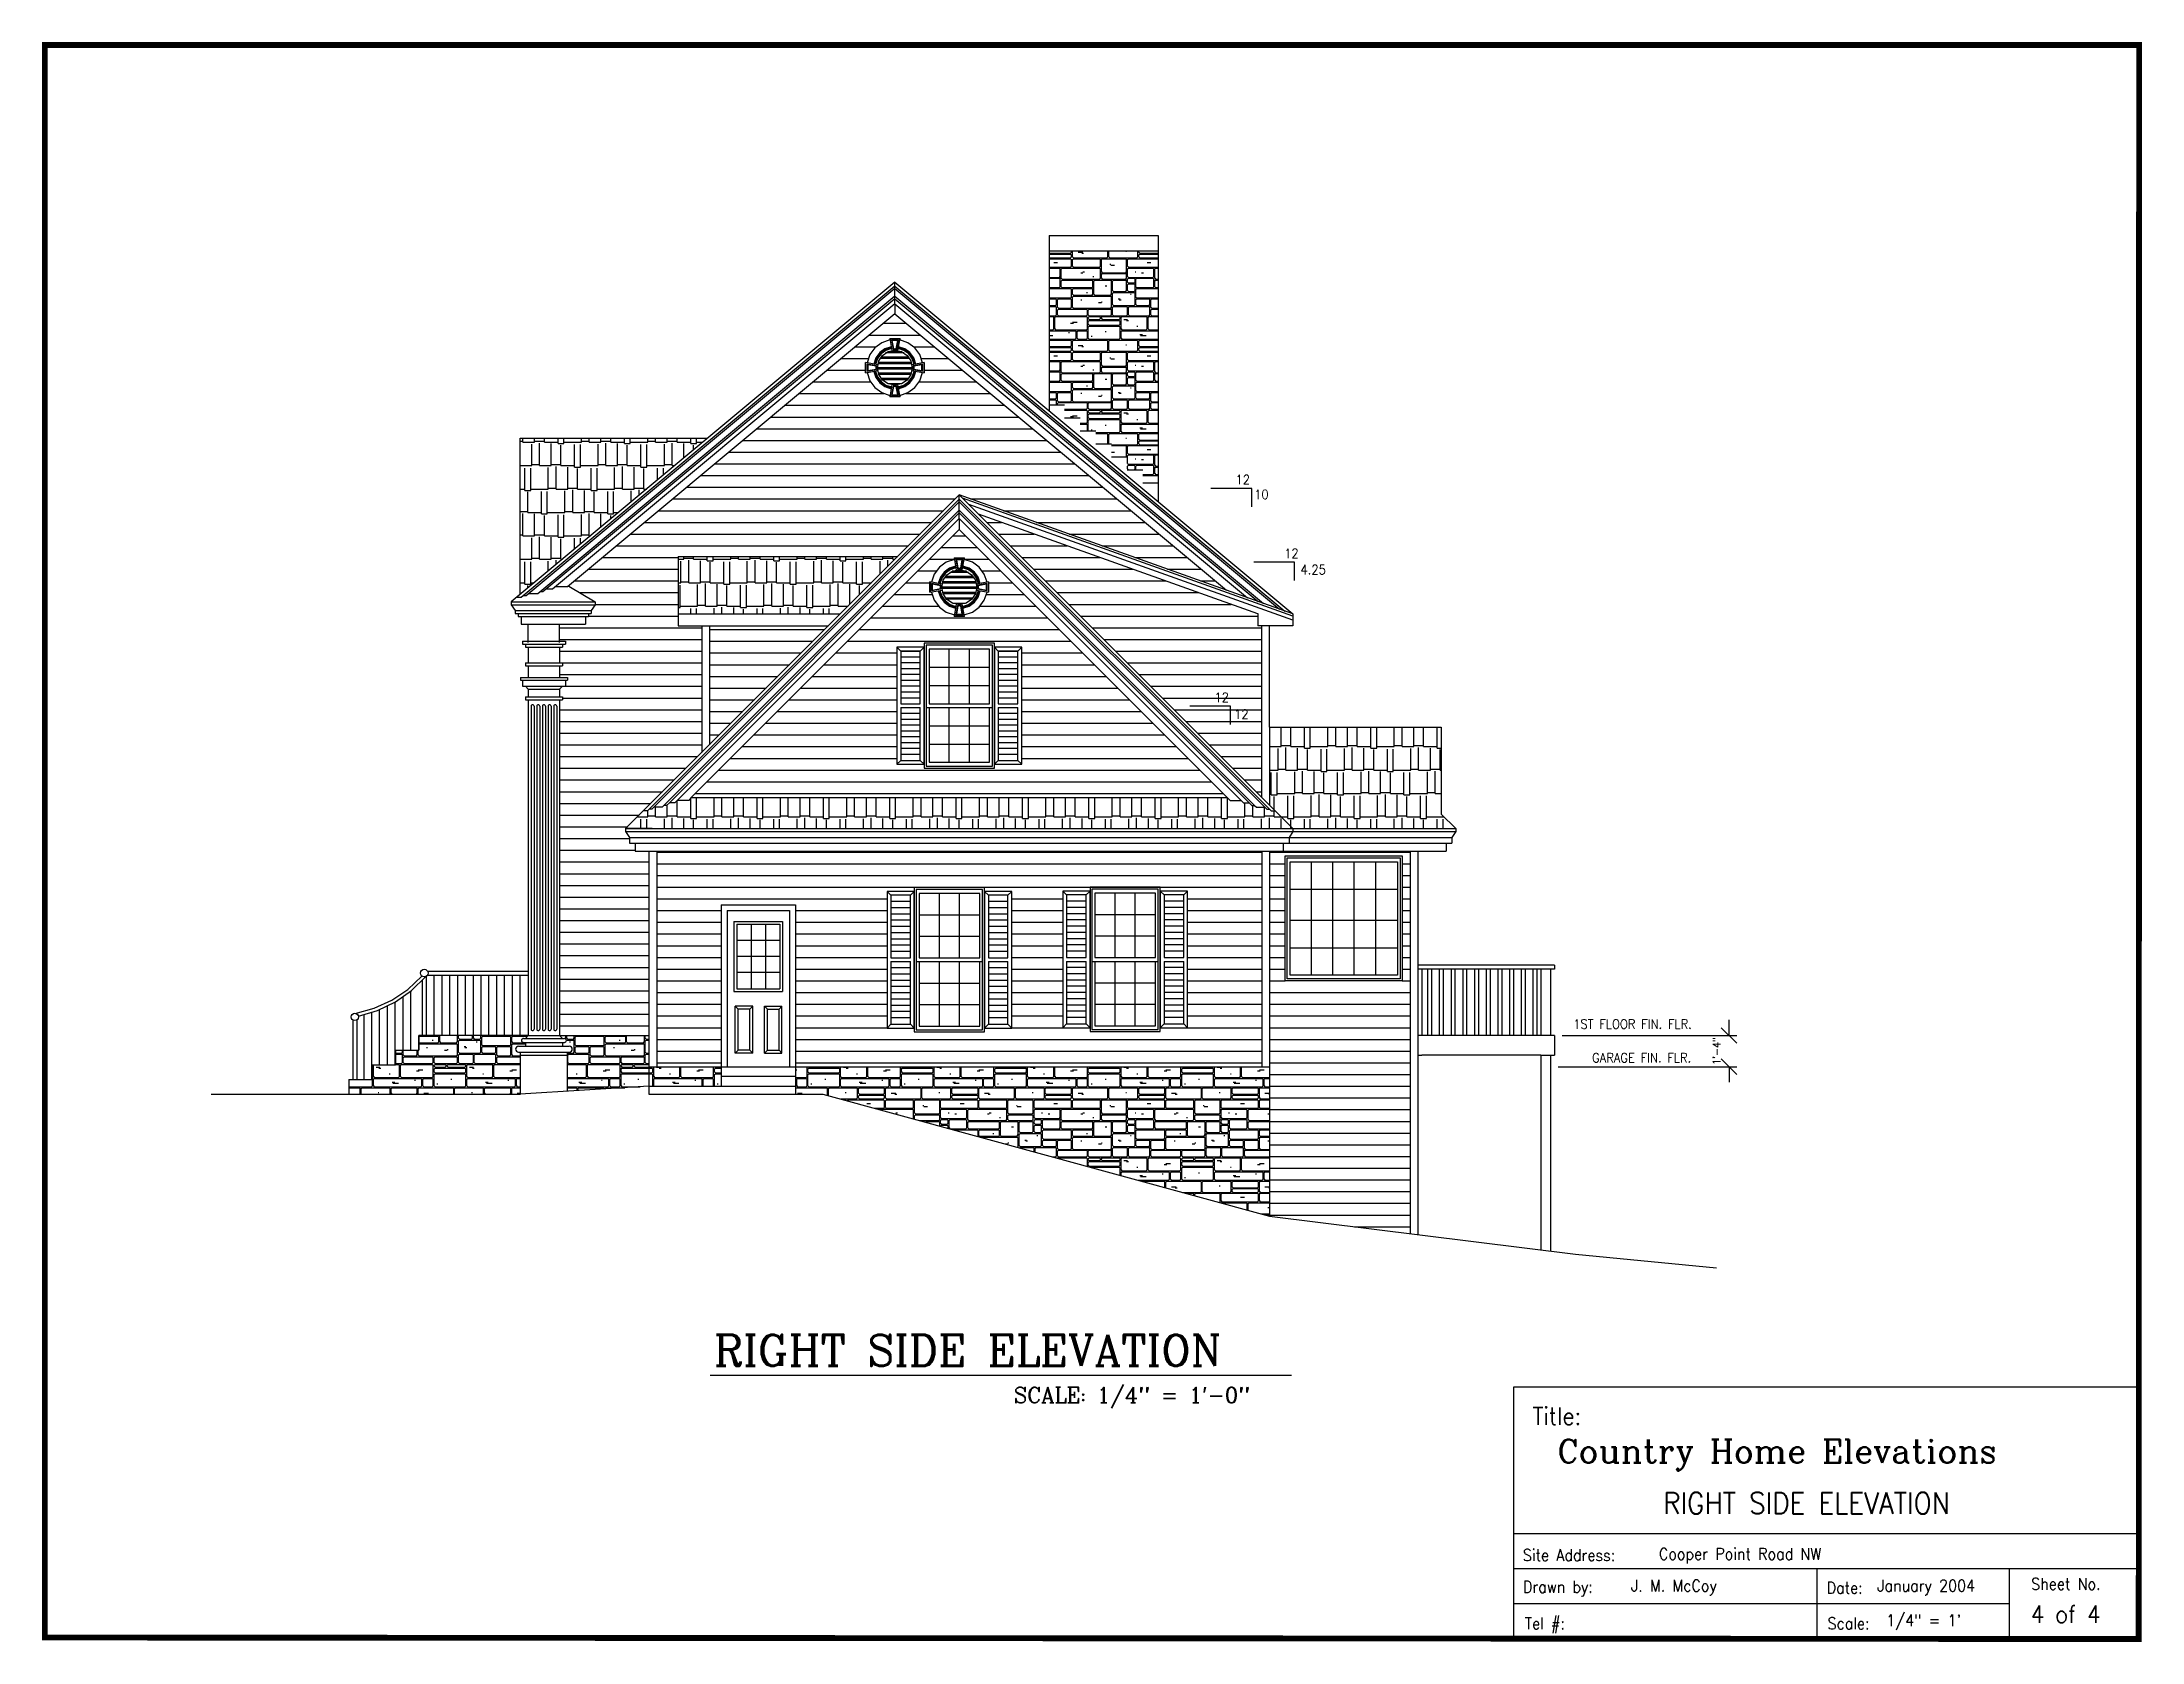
# Paper-space layout 'RIGHT SIDE' of a CAD drawing. Header units: inches. Extents: x 5.6 to 28, y 1.8 to 18.9.
# The model-space entities are those that its viewports show. They can reach past a viewport. Long polylines and large blocks are cut down to what shows.
import ezdxf
from ezdxf.enums import TextEntityAlignment as Align

# ---------------------------------------------------------------- set-up
doc = ezdxf.new("R2010")
doc.units = ezdxf.units.IN
doc.header["$LTSCALE"] = 15
doc.header["$MEASUREMENT"] = 0
doc.layers.get('0').update_dxf_attribs({"linetype": 'CONTINUOUS'})
doc.layers.get('DEFPOINTS').update_dxf_attribs({"linetype": 'CONTINUOUS'})
for name, color, linetype in [('Annotations', 7, 'CONTINUOUS'), ('Border', 5, 'CONTINUOUS'), ('Details', 7, 'CONTINUOUS'), ('Exterior', 5, 'CONTINUOUS'), ('Exterior Details', 7, 'CONTINUOUS'), ('Landscaping', 94, 'CONTINUOUS'), ('Masonry', 1, 'CONTINUOUS'), ('Notes', 1, 'CONTINUOUS'), ('Roof Shingles', 34, 'CONTINUOUS'), ('Title Text', 7, 'CONTINUOUS'), ('Viewports', 7, 'CONTINUOUS')]:
    doc.layers.add(name, color=color, linetype=linetype)
doc.layers.get('Viewports').off()
doc.styles.add('ROMANC', font='romanc', dxfattribs={"height": 16})
doc.styles.add('SIMPLEX', font='SIMPLEX.SHX', dxfattribs={"width": 0.9})
doc.dimstyles.new('Architectural', dxfattribs={"dimtxt": 4, "dimasz": 8, "dimexe": 4, "dimexo": 4, "dimgap": 4, "dimtad": 1, "dimdec": 4, "dimzin": 0, "dimdsep": 46, "dimlunit": 4, "dimtxsty": 'SIMPLEX', "dimblk1": 'OBLIQUE', "dimblk2": 'OBLIQUE', "dimsah": 1, "dimcen": 4, "dimdle": 4, "dimadec": 0, "dimazin": 0, "dimtfac": 1, "dimtdec": 4, "dimtix": 1, "dimtofl": 0, "dimtmove": 2, "dimatfit": 3, "dimfxl": 1, "dimtolj": 1, "dimtzin": 0, "dimarcsym": 0})
pattern_1 = [(0, (392.036, 66.906), (0, 6), [])]
pattern_2 = [(90, (742.416, 198.7), (-47.8906, 3e-15), [4.7874, -43.1032]), (90, (734.756, 197.265), (-47.8906, 3e-15), [6.2236, -41.667]), (90, (735.235, 198.7), (-47.8906, 3e-15), [4.7874, -43.1032]), (90, (725.66, 196.786), (-47.8906, 3e-15), [6.7024, -41.1883]), (90, (725.18, 200.616), (-47.8906, 3e-15), [2.8724, -45.0182]), (315, (698.37, 202.052), (47.8906, 4e-15), [0.677, -67.0505]), (90, (708.425, 200.616), (-47.8906, 3e-15), [3.83, -44.0607]), (90, (699.33, 200.616), (-47.8906, 3e-15), [3.83, -44.0607]), (90, (708.904, 200.616), (-47.8906, 3e-15), [2.8724, -45.0182]), (45, (695.02, 201.574), (4e-15, 47.8906), [0.677, -67.0505]), (45, (698.37, 198.222), (47.8906, -4e-15), [0.677, -67.0505]), (0, (695.98, 190.563), (0, 47.8906), [10.0535, -37.837]), (0, (695.98, 185.775), (0, 47.8906), [10.0535, -37.837]), (315, (695.5, 186.254), (-4e-15, 47.8906), [0.677, -67.0505]), (45, (695.5, 190.084), (4e-15, 47.8906), [0.677, -67.0505]), (90, (695.5, 186.254), (-47.8906, 3e-15), [3.83, -44.0607]), (315, (695.02, 198.7), (47.8906, 4e-15), [0.677, -67.0505]), (90, (695.02, 198.7), (-47.8906, 3e-15), [2.8724, -45.0182]), (0, (695.5, 198.222), (0, 47.8906), [2.8724, -45.0182]), (0, (728.054, 192.48), (0, 47.8906), [1.4362, -46.4544]), (0, (726.14, 196.308), (0, 47.8906), [8.1386, -39.752]), (0, (715.128, 195.83), (0, 47.8906), [19.1496, -28.741]), (0, (715.128, 189.605), (0, 47.8906), [19.1496, -28.741]), (0, (723.266, 189.126), (0, 47.8906), [11.011, -36.8796]), (0, (723.266, 185.775), (0, 47.8906), [11.011, -36.8796]), (0, (707.47, 194.393), (0, 47.8906), [6.2236, -41.667]), (0, (699.81, 194.87), (0, 47.8906), [13.8835, -34.0072]), (0, (699.81, 199.66), (0, 47.8906), [13.8835, -34.0072]), (0, (709.383, 200.137), (0, 47.8906), [15.3197, -32.571]), (0, (707.47, 189.126), (0, 47.8906), [14.3622, -33.5284]), (0, (707.47, 185.775), (0, 47.8906), [14.3622, -33.5284]), (0, (707.47, 189.605), (0, 47.8906), [6.2236, -41.667]), (45, (706.03, 191.04), (47.8906, -4e-15), [0.677, -67.0505]), (315, (699.33, 191.52), (-4e-15, 47.8906), [0.677, -67.0505]), (90, (706.99, 190.084), (-47.8906, 3e-15), [3.83, -44.0607]), (315, (706.03, 190.563), (-4e-15, 47.8906), [0.677, -67.0505]), (45, (706.03, 185.775), (47.8906, -4e-15), [0.677, -67.0505]), (0, (699.81, 191.04), (0, 47.8906), [6.2236, -41.667]), (315, (706.99, 186.254), (-4e-15, 47.8906), [0.677, -67.0505]), (45, (706.99, 188.648), (47.8906, -4e-15), [0.677, -67.0505]), (315, (706.99, 190.084), (-4e-15, 47.8906), [0.677, -67.0505]), (90, (706.99, 186.254), (-47.8906, 3e-15), [2.3937, -45.497]), (90, (706.51, 186.254), (-47.8906, 3e-15), [3.83, -44.0607]), (315, (706.03, 194.393), (47.8906, 4e-15), [0.677, -67.0505]), (0, (699.81, 200.137), (0, 47.8906), [8.1386, -39.752]), (90, (699.33, 195.35), (-47.8906, 3e-15), [3.83, -44.0607]), (0, (699.81, 194.393), (0, 47.8906), [6.2236, -41.667]), (45, (699.33, 193.914), (47.8906, -4e-15), [0.677, -67.0505]), (315, (699.33, 195.35), (-4e-15, 47.8906), [0.677, -67.0505]), (90, (699.33, 191.52), (-47.8906, 3e-15), [2.3937, -45.497]), (315, (699.33, 200.616), (47.8906, 4e-15), [0.677, -67.0505]), (45, (699.33, 199.18), (47.8906, -4e-15), [0.677, -67.0505]), (90, (698.85, 198.7), (-47.8906, 3e-15), [2.8724, -45.0182]), (45, (706.99, 193.914), (47.8906, -4e-15), [0.677, -67.0505]), (90, (706.51, 191.52), (-47.8906, 3e-15), [2.3937, -45.497]), (315, (708.904, 200.616), (47.8906, 4e-15), [0.677, -67.0505]), (45, (707.946, 200.137), (47.8906, -4e-15), [0.677, -67.0505]), (90, (714.17, 190.084), (-47.8906, 3e-15), [3.83, -44.0607]), (90, (714.65, 190.084), (-47.8906, 3e-15), [5.2661, -42.6245]), (315, (714.65, 190.084), (-4e-15, 47.8906), [0.677, -67.0505]), (45, (713.69, 189.605), (4e-15, 47.8906), [0.677, -67.0505]), (315, (722.787, 186.254), (-4e-15, 47.8906), [0.677, -67.0505]), (45, (721.83, 185.775), (4e-15, 47.8906), [0.677, -67.0505]), (45, (722.787, 188.648), (4e-15, 47.8906), [0.677, -67.0505]), (315, (721.83, 189.126), (-4e-15, 47.8906), [0.677, -67.0505]), (90, (722.787, 186.254), (-47.8906, 3e-15), [2.3937, -45.497]), (90, (722.31, 186.254), (-47.8906, 3e-15), [2.3937, -45.497]), (0, (715.128, 196.308), (0, 47.8906), [9.5748, -38.3158]), (0, (715.128, 199.66), (0, 47.8906), [9.5748, -38.3158]), (315, (714.65, 196.786), (-4e-15, 47.8906), [0.677, -67.0505]), (90, (714.17, 195.35), (-47.8906, 3e-15), [3.83, -44.0607]), (45, (714.65, 195.35), (4e-15, 47.8906), [0.677, -67.0505]), (45, (713.69, 194.87), (47.8906, -4e-15), [0.677, -67.0505]), (315, (713.69, 194.393), (-4e-15, 47.8906), [0.677, -67.0505]), (0, (718.957, 193.914), (0, 47.8906), [0.4787, -47.4119]), (45, (714.65, 199.18), (47.8906, -4e-15), [0.677, -67.0505]), (315, (713.69, 199.66), (-4e-15, 47.8906), [0.677, -67.0505]), (90, (714.65, 196.786), (-47.8906, 3e-15), [2.3937, -45.497]), (315, (725.66, 196.786), (-4e-15, 47.8906), [0.677, -67.0505]), (45, (724.702, 196.308), (4e-15, 47.8906), [0.677, -67.0505]), (0, (721.83, 197.744), (0, 47.8906), [0.4787, -47.4119]), (45, (724.702, 200.137), (47.8906, -4e-15), [0.677, -67.0505]), (315, (724.702, 199.66), (-4e-15, 47.8906), [0.677, -67.0505]), (90, (725.18, 196.786), (-47.8906, 3e-15), [2.3937, -45.497]), (0, (735.713, 197.744), (0, 47.8906), [10.5323, -37.3583]), (0, (735.713, 191.04), (0, 47.8906), [10.5323, -37.3583]), (315, (735.235, 191.52), (-4e-15, 47.8906), [0.677, -67.0505]), (90, (734.756, 190.084), (-47.8906, 3e-15), [5.2661, -42.6245]), (45, (735.235, 190.084), (47.8906, -4e-15), [0.677, -67.0505]), (315, (735.235, 186.254), (-4e-15, 47.8906), [0.677, -67.0505]), (45, (734.277, 185.775), (4e-15, 47.8906), [0.677, -67.0505]), (90, (735.235, 186.254), (-47.8906, 3e-15), [3.83, -44.0607]), (90, (734.756, 186.254), (-47.8906, 3e-15), [2.3937, -45.497]), (45, (734.277, 189.605), (4e-15, 47.8906), [0.677, -67.0505]), (315, (734.277, 189.126), (-4e-15, 47.8906), [0.677, -67.0505]), (45, (742.416, 185.775), (4e-15, 47.8906), [0.677, -67.0505]), (0, (735.713, 185.775), (0, 47.8906), [6.7024, -41.1883]), (0, (735.713, 190.563), (0, 47.8906), [6.7024, -41.1883]), (315, (742.416, 190.563), (47.8906, 4e-15), [0.677, -67.0505]), (90, (742.894, 186.254), (-47.8906, 3e-15), [3.83, -44.0607]), (315, (735.235, 198.7), (-4e-15, 47.8906), [0.677, -67.0505]), (45, (735.235, 197.265), (4e-15, 47.8906), [0.677, -67.0505]), (63.435, (734.277, 196.308), (-1e-07, 47.89063), [1.0705, -106.0162]), (90, (735.235, 191.52), (-47.8906, 3e-15), [5.7449, -42.1457]), (0, (729.49, 192.956), (0, 47.8906), [0.4787, -47.4119]), (315, (734.277, 195.83), (47.8906, 4e-15), [0.677, -67.0505]), (0, (731.405, 201.095), (0, 47.8906), [0.9575, -46.9331]), (0, (738.586, 193.914), (0, 47.8906), [0.9575, -46.9331]), (0, (738.107, 194.393), (0, 47.8906), [0.9575, -46.9331]), (0, (735.713, 198.222), (0, 47.8906), [6.2236, -41.667]), (45, (741.937, 198.222), (4e-15, 47.8906), [0.677, -67.0505]), (45, (746.246, 191.04), (4e-15, 47.8906), [0.677, -67.0505]), (90, (746.724, 191.52), (-47.8906, 3e-15), [5.7449, -42.1457]), (315, (746.246, 197.744), (-4e-15, 47.8906), [0.677, -67.0505]), (0, (744.33, 196.786), (0, 47.8906), [0.4787, -47.4119]), (315, (698.37, 204.925), (-4e-15, 47.8906), [0.677, -67.0505]), (45, (698.37, 202.53), (47.8906, -4e-15), [0.677, -67.0505]), (0, (695.5, 214.98), (0, 47.8906), [18.1921, -29.6985]), (0, (695.5, 210.67), (0, 47.8906), [18.1921, -29.6985]), (0, (695.5, 210.19), (0, 47.8906), [12.4472, -35.4434]), (0, (695.5, 205.404), (0, 47.8906), [12.4472, -35.4434]), (90, (695.02, 211.15), (-47.8906, 3e-15), [3.3512, -44.5394]), (90, (695.02, 205.88), (-47.8906, 3e-15), [3.83, -44.0607]), (315, (695.02, 203.01), (-4e-15, 47.8906), [0.677, -67.0505]), (45, (695.02, 204.446), (4e-15, 47.8906), [0.677, -67.0505]), (315, (695.02, 205.882), (-4e-15, 47.8906), [0.677, -67.0505]), (90, (695.02, 203.01), (-47.8906, 3e-15), [1.4362, -46.4544]), (0, (695.5, 204.925), (0, 47.8906), [2.8724, -45.0182]), (0, (695.5, 202.53), (0, 47.8906), [2.8724, -45.0182]), (0, (695.5, 202.052), (0, 47.8906), [2.8724, -45.0182]), (45, (695.02, 209.712), (4e-15, 47.8906), [0.677, -67.0505]), (315, (695.02, 211.15), (-4e-15, 47.8906), [0.677, -67.0505]), (45, (695.02, 214.5), (4e-15, 47.8906), [0.677, -67.0505]), (0, (740.02, 225.99), (0, 47.8906), [23.937, -23.9536]), (0, (740.02, 221.68), (0, 47.8906), [23.937, -23.9536]), (0, (723.266, 228.383), (0, 47.8906), [15.3197, -32.571]), (0, (723.266, 221.68), (0, 47.8906), [15.3197, -32.571]), (0, (723.266, 233.17), (0, 47.8906), [5.2661, -42.6245]), (0, (723.266, 231.734), (0, 47.8906), [5.2661, -42.6245]), (0, (723.266, 231.256), (0, 47.8906), [15.3197, -32.571]), (0, (723.266, 228.86), (0, 47.8906), [15.3197, -32.571]), (0, (715.128, 221.2), (0, 47.8906), [17.2346, -30.656]), (0, (715.128, 215.457), (0, 47.8906), [17.2346, -30.656]), (0, (709.383, 210.19), (0, 47.8906), [19.1496, -28.741]), (0, (709.383, 204.446), (0, 47.8906), [19.1496, -28.741]), (0, (715.128, 214.98), (0, 47.8906), [13.4047, -34.486]), (0, (715.128, 210.67), (0, 47.8906), [13.4047, -34.486]), (0, (726.14, 203.967), (0, 47.8906), [8.1386, -39.752]), (90, (722.787, 222.16), (-47.8906, 3e-15), [5.7449, -42.1457]), (90, (722.31, 222.16), (-47.8906, 3e-15), [3.3512, -44.5394]), (90, (717.043, 222.16), (-47.8906, 3e-15), [3.3512, -44.5394]), (0, (701.244, 217.37), (0, 47.8906), [12.4472, -35.4434]), (0, (701.244, 215.457), (0, 47.8906), [12.4472, -35.4434]), (0, (701.244, 221.2), (0, 47.8906), [12.4472, -35.4434]), (0, (701.244, 217.85), (0, 47.8906), [12.4472, -35.4434]), (0, (709.383, 203.967), (0, 47.8906), [15.3197, -32.571]), (0, (699.81, 204.925), (0, 47.8906), [8.1386, -39.752]), (45, (699.33, 204.446), (47.8906, -4e-15), [0.677, -67.0505]), (90, (698.85, 203.01), (-47.8906, 3e-15), [1.4362, -46.4544]), (0, (702.2, 207.797), (0, 47.8906), [0.9575, -46.9331]), (0, (698.85, 208.276), (0, 47.8906), [0.4787, -47.4119]), (90, (708.425, 205.88), (-47.8906, 3e-15), [3.83, -44.0607]), (90, (708.904, 204.925), (-47.8906, 3e-15), [4.7874, -43.1032]), (45, (708.904, 203.49), (47.8906, -4e-15), [0.677, -67.0505]), (315, (708.904, 204.925), (47.8906, 4e-15), [0.677, -67.0505]), (45, (707.946, 205.404), (47.8906, -4e-15), [0.677, -67.0505]), (315, (707.946, 204.925), (47.8906, 4e-15), [0.677, -67.0505]), (45, (708.904, 209.712), (47.8906, -4e-15), [0.677, -67.0505]), (315, (707.946, 210.19), (47.8906, 4e-15), [0.677, -67.0505]), (0, (705.074, 213.063), (0, 47.8906), [1.915, -45.9757]), (315, (700.765, 215.936), (47.8906, 4e-15), [0.677, -67.0505]), (45, (700.765, 216.893), (47.8906, -4e-15), [0.677, -67.0505]), (90, (700.765, 215.936), (-47.8906, 3e-15), [0.9575, -46.9331]), (45, (700.765, 220.723), (47.8906, -4e-15), [0.677, -67.0505]), (90, (700.765, 218.33), (-47.8906, 3e-15), [2.3937, -45.497]), (315, (700.765, 218.33), (47.8906, 4e-15), [0.677, -67.0505]), (90, (714.17, 211.15), (-47.8906, 3e-15), [3.3512, -44.5394]), (90, (714.65, 211.15), (-47.8906, 3e-15), [3.3512, -44.5394]), (45, (713.69, 210.67), (47.8906, -4e-15), [0.677, -67.0505]), (315, (714.65, 211.15), (-4e-15, 47.8906), [0.677, -67.0505]), (0, (718.957, 207.797), (0, 47.8906), [0.9575, -46.9331]), (0, (719.915, 208.276), (0, 47.8906), [0.9575, -46.9331]), (0, (725.18, 205.88), (0, 47.8906), [0.4787, -47.4119]), (45, (725.66, 203.49), (4e-15, 47.8906), [0.677, -67.0505]), (315, (724.702, 203.967), (47.8906, 4e-15), [0.677, -67.0505]), (0, (717.52, 221.68), (0, 47.8906), [4.3087, -43.582]), (90, (714.65, 215.936), (-47.8906, 3e-15), [4.7874, -43.1032]), (45, (714.65, 214.5), (47.8906, -4e-15), [0.677, -67.0505]), (315, (713.69, 214.98), (-4e-15, 47.8906), [0.677, -67.0505]), (315, (714.65, 215.936), (-4e-15, 47.8906), [0.677, -67.0505]), (45, (713.69, 215.457), (47.8906, -4e-15), [0.677, -67.0505]), (315, (713.69, 217.372), (-4e-15, 47.8906), [0.677, -67.0505]), (90, (714.17, 215.936), (-47.8906, 3e-15), [0.9575, -46.9331]), (315, (717.043, 222.16), (-4e-15, 47.8906), [0.677, -67.0505]), (45, (714.65, 220.723), (47.8906, -4e-15), [0.677, -67.0505]), (315, (713.69, 221.202), (-4e-15, 47.8906), [0.677, -67.0505]), (90, (714.17, 218.33), (-47.8906, 3e-15), [2.3937, -45.497]), (45, (713.69, 217.85), (47.8906, -4e-15), [0.677, -67.0505]), (0, (717.52, 218.33), (0, 47.8906), [2.3937, -45.497]), (0, (719.436, 217.85), (0, 47.8906), [0.9575, -46.9331]), (45, (721.83, 221.68), (4e-15, 47.8906), [0.677, -67.0505]), (315, (722.787, 222.16), (-4e-15, 47.8906), [0.677, -67.0505]), (0, (706.03, 226.47), (0, 47.8906), [15.7984, -32.0922]), (0, (706.03, 233.17), (0, 47.8906), [15.7984, -32.0922]), (90, (705.553, 226.947), (-47.8906, 3e-15), [5.7449, -42.1457]), (315, (705.553, 226.947), (-4e-15, 47.8906), [0.677, -67.0505]), (45, (705.553, 232.692), (4e-15, 47.8906), [0.677, -67.0505]), (0, (717.52, 225.99), (0, 47.8906), [4.3087, -43.582]), (45, (717.043, 225.51), (47.8906, -4e-15), [0.677, -67.0505]), (0, (713.69, 229.82), (0, 47.8906), [1.4362, -46.4544]), (0, (714.65, 230.3), (0, 47.8906), [2.3937, -45.497]), (45, (722.787, 227.904), (4e-15, 47.8906), [0.677, -67.0505]), (90, (722.31, 226.947), (-47.8906, 3e-15), [5.7449, -42.1457]), (0, (724.224, 223.117), (0, 47.8906), [0.4787, -47.4119]), (315, (721.83, 225.99), (47.8906, 4e-15), [0.677, -67.0505]), (45, (721.83, 226.468), (47.8906, -4e-15), [0.677, -67.0505]), (315, (722.787, 229.34), (-4e-15, 47.8906), [0.677, -67.0505]), (90, (722.787, 229.34), (-47.8906, 3e-15), [1.4362, -46.4544]), (45, (722.787, 230.777), (4e-15, 47.8906), [0.677, -67.0505]), (315, (722.787, 232.213), (-4e-15, 47.8906), [0.677, -67.0505]), (45, (722.787, 232.692), (4e-15, 47.8906), [0.677, -67.0505]), (315, (721.83, 233.17), (47.8906, 4e-15), [0.677, -67.0505]), (90, (722.787, 232.213), (-47.8906, 3e-15), [0.4787, -47.4119]), (90, (739.543, 222.16), (-47.8906, 3e-15), [3.3512, -44.5394]), (90, (739.065, 222.16), (-47.8906, 3e-15), [5.7449, -42.1457]), (0, (733.8, 221.2), (0, 47.8906), [13.8835, -34.0072]), (0, (733.8, 215.457), (0, 47.8906), [13.8835, -34.0072]), (90, (729.49, 208.276), (-47.8906, 3e-15), [6.2236, -41.667]), (90, (742.416, 208.276), (-47.8906, 3e-15), [6.2236, -41.667]), (90, (729.01, 211.15), (-47.8906, 3e-15), [3.3512, -44.5394]), (45, (735.235, 203.49), (47.8906, -4e-15), [0.677, -67.0505]), (0, (734.277, 211.627), (0, 47.8906), [1.915, -45.9757]), (0, (729.97, 207.797), (0, 47.8906), [11.9685, -35.9221]), (0, (729.97, 207.32), (0, 47.8906), [11.9685, -35.9221]), (0, (729.97, 204.446), (0, 47.8906), [11.9685, -35.9221]), (45, (729.49, 206.84), (4e-15, 47.8906), [0.677, -67.0505]), (90, (729.01, 204.925), (-47.8906, 3e-15), [4.7874, -43.1032]), (315, (729.49, 204.925), (-4e-15, 47.8906), [0.677, -67.0505]), (45, (728.532, 204.446), (4e-15, 47.8906), [0.677, -67.0505]), (90, (729.49, 204.925), (-47.8906, 3e-15), [1.915, -45.9757]), (315, (734.277, 203.967), (-4e-15, 47.8906), [0.677, -67.0505]), (315, (729.49, 208.276), (-4e-15, 47.8906), [0.677, -67.0505]), (315, (728.532, 210.19), (-4e-15, 47.8906), [0.677, -67.0505]), (45, (728.532, 210.67), (47.8906, -4e-15), [0.677, -67.0505]), (0, (733.8, 212.106), (0, 47.8906), [0.4787, -47.4119]), (315, (741.937, 207.32), (-4e-15, 47.8906), [0.677, -67.0505]), (0, (735.713, 203.967), (0, 47.8906), [6.2236, -41.667]), (90, (742.416, 204.925), (-47.8906, 3e-15), [1.915, -45.9757]), (45, (741.937, 204.446), (4e-15, 47.8906), [0.677, -67.0505]), (315, (741.937, 203.967), (-4e-15, 47.8906), [0.677, -67.0505]), (45, (741.937, 207.797), (4e-15, 47.8906), [0.677, -67.0505]), (0, (729.97, 214.98), (0, 47.8906), [11.9685, -35.9221]), (90, (733.32, 215.936), (-47.8906, 3e-15), [4.7874, -43.1032]), (90, (732.84, 215.936), (-47.8906, 3e-15), [4.7874, -43.1032]), (45, (729.49, 214.5), (4e-15, 47.8906), [0.677, -67.0505]), (315, (728.532, 214.98), (-4e-15, 47.8906), [0.677, -67.0505]), (45, (732.362, 215.457), (47.8906, -4e-15), [0.677, -67.0505]), (315, (733.32, 215.936), (47.8906, 4e-15), [0.677, -67.0505]), (315, (732.362, 221.202), (-4e-15, 47.8906), [0.677, -67.0505]), (45, (733.32, 220.723), (4e-15, 47.8906), [0.677, -67.0505]), (315, (741.937, 214.98), (-4e-15, 47.8906), [0.677, -67.0505]), (45, (738.586, 221.68), (47.8906, -4e-15), [0.677, -67.0505]), (315, (739.543, 222.16), (-4e-15, 47.8906), [0.677, -67.0505]), (0, (741.937, 218.81), (0, 47.8906), [0.4787, -47.4119]), (90, (748.16, 215.936), (-47.8906, 3e-15), [4.7874, -43.1032]), (45, (747.682, 215.457), (47.8906, -4e-15), [0.677, -67.0505]), (315, (747.682, 221.202), (-4e-15, 47.8906), [0.677, -67.0505]), (0, (742.416, 231.256), (0, 47.8906), [0.9575, -46.9331]), (0, (740.02, 233.17), (0, 47.8906), [12.4472, -35.4434]), (0, (740.02, 226.47), (0, 47.8906), [12.4472, -35.4434]), (0, (729.97, 233.17), (0, 47.8906), [8.6173, -39.2733]), (0, (729.97, 231.734), (0, 47.8906), [8.6173, -39.2733]), (0, (731.405, 225.51), (0, 47.8906), [0.4787, -47.4119]), (315, (729.49, 232.213), (-4e-15, 47.8906), [0.677, -67.0505]), (45, (729.49, 232.692), (47.8906, -4e-15), [0.677, -67.0505]), (45, (728.532, 231.734), (47.8906, -4e-15), [0.677, -67.0505]), (315, (728.532, 233.17), (-4e-15, 47.8906), [0.677, -67.0505]), (90, (729.49, 232.213), (-47.8906, 3e-15), [0.4787, -47.4119]), (90, (729.01, 232.213), (-47.8906, 3e-15), [0.4787, -47.4119]), (315, (738.586, 228.383), (47.8906, 4e-15), [0.677, -67.0505]), (90, (739.543, 226.947), (-47.8906, 3e-15), [5.7449, -42.1457]), (45, (739.543, 225.51), (4e-15, 47.8906), [0.677, -67.0505]), (315, (739.543, 226.947), (-4e-15, 47.8906), [0.677, -67.0505]), (45, (738.586, 228.862), (47.8906, -4e-15), [0.677, -67.0505]), (315, (738.586, 231.256), (-4e-15, 47.8906), [0.677, -67.0505]), (45, (738.586, 231.734), (4e-15, 47.8906), [0.677, -67.0505]), (315, (738.586, 233.17), (-4e-15, 47.8906), [0.677, -67.0505]), (90, (739.065, 232.213), (-47.8906, 3e-15), [0.4787, -47.4119]), (90, (739.065, 229.34), (-47.8906, 3e-15), [1.4362, -46.4544]), (45, (739.543, 232.692), (47.8906, -4e-15), [0.677, -67.0505]), (0, (740.98, 231.734), (0, 47.8906), [1.915, -45.9757]), (0, (749.597, 223.596), (0, 47.8906), [2.8724, -45.0182]), (0, (749.12, 224.074), (0, 47.8906), [1.4362, -46.4544]), (0, (747.68, 228.383), (0, 47.8906), [0.4787, -47.4119]), (90, (752.95, 226.947), (-47.8906, 3e-15), [5.7449, -42.1457]), (45, (752.47, 226.468), (4e-15, 47.8906), [0.677, -67.0505]), (315, (752.47, 233.17), (47.8906, 4e-15), [0.677, -67.0505]), (90, (764.44, 222.16), (-47.8906, 3e-15), [3.3512, -44.5394]), (45, (763.96, 221.68), (4e-15, 47.8906), [0.677, -67.0505]), (0, (760.61, 225.03), (0, 47.8906), [0.4787, -47.4119]), (315, (763.96, 225.99), (47.8906, 4e-15), [0.677, -67.0505])]
pattern_3 = [(0, (0, 0), (0, 6), [])]
pattern_4 = [(0, (0, 0), (25.5, 12), [6, -5, 7, -3, 9, -4]), (0, (6, 0.5), (25.5, 12), [5, -19, 4, -6]), (0, (18, -0.75), (25.5, 12), [3, -31]), (90, (0, 0), (-8.5, 12), [11.5, -36.5]), (90, (6, 0), (-8.5, 12), [11.25, -36.75]), (90, (11, 0), (-8.5, 12), [10.5, -37.5]), (90, (18, -0.75), (-8.5, 12), [11.5, -36.5]), (90, (21, -0.75), (-8.5, 12), [11.5, -36.5]), (90, (30, 0), (-8.5, 12), [11, -37])]

psp = doc.layouts.new('RIGHT SIDE')

# ---------------------------------------------------------------- texts
at = {"layer": 'Notes', "style": 'ROMANC'}
psp.add_text('RIGHT SIDE ELEVATION', height=0.3328, dxfattribs=at).set_placement((12.74, 4.722))
at = {"layer": 'Notes', "color": 7, "style": 'ROMANC'}
psp.add_text('SCALE: 1/4" = 1\'-0"', height=0.1664, dxfattribs=at).set_placement((15.944, 4.328))

msp = doc.modelspace()

# ---------------------------------------------------------------- texts
at = {"layer": 'Annotations', "color": 7, "style": 'SIMPLEX', "width": 0.9}
for s, p in [('12', (1708.22867, 530.43572)), ('10', (1717.78379, 522.85702)), ('12', (1733.11426, 492.63327)), ('4.25', (1741.4955, 484.28982)), ('12', (1697.35646, 418.85701)), ('12', (1707.42183, 410.25864)), ('1ST FLOOR FIN. FLR.', (1881.26121, 251.45124)), ('GARAGE FIN. FLR.', (1890.92978, 234.22027))]:
    msp.add_text(s, height=4.8, dxfattribs=at).set_placement(p)

# ---------------------------------------------------------------- blocks, each defined once
blk = doc.blocks.new('Title Block')
at = {"layer": 'Border'}
for p, q in [((-165.3, 36.2), (-165.3, 0)), ((-66.4, 0), (-66.4, 36.2))]:
    blk.add_line(p, q, dxfattribs=at)
at = {"layer": 'Border', "const_width": 3}
blk.add_lwpolyline([(-1074.7, 818.1), (0.2, 818.1), (0, 0), (-1074.7, 0.8)], close=True, dxfattribs=at)
at = {"layer": 'Border'}
for points in [[(0, 129.3), (-320.9, 129.3), (-320.9, 0)], [(-320.9, 54.2), (0, 54.2)], [(-320.9, 36.2), (0, 36.2)], [(-320.9, 18.2), (-66.4, 18.2)]]:
    blk.add_lwpolyline(points, dxfattribs=at)
at = {"layer": 'Title Text', "style": 'SIMPLEX', "width": 0.9}
for s, height, p in [('Title:', 9, (-311.1, 109.9)), ('Site Address:', 6, (-316.1, 40.1)), ('Drawn by:', 6, (-316.1, 23.8)), ('Date:', 6, (-160.2, 23.3)), ('Sheet No.', 6, (-55.2, 25.3)), ('Tel #: ', 6, (-315.1, 5)), ('Scale: ', 6, (-159.7, 5))]:
    blk.add_text(s, height=height, dxfattribs=at).set_placement(p)
at = {"layer": 'Title Text', "attachment_point": 1}
for s, insert, char_height, width, style in [('{\\C1;Country Home Elevations}', (-298.3, 102.4), 12, 269.62, 'ROMANC'), ('Cooper Point Road NW', (-246.3, 46.7), 6, 191.639, 'SIMPLEX'), ('J. M. McCoy', (-260.6, 30.4), 6, 80.529, 'SIMPLEX'), ('January 2004', (-134.2, 30.4), 6, 59.123, 'SIMPLEX'), ('1/4" = 1\'', (-129.6, 12.6), 6, 49.47, 'SIMPLEX')]:
    blk.add_mtext(s, dxfattribs=dict(at, insert=insert, char_height=char_height, width=width, style=style))
at = {"layer": 'Title Text', "color": 1, "style": 'SIMPLEX', "width": 0.9}
blk.add_attdef('ELEVATIONNAME', text='', height=11, dxfattribs=at).set_placement((-170.5, 64.3), align=Align.CENTER)
at = {"layer": 'Title Text', "style": 'SIMPLEX', "width": 0.9}
blk.add_attdef('#_OF_#', text='', height=9, dxfattribs=at).set_placement((-37.5, 8.3), align=Align.CENTER)
blk = doc.blocks.new('SHUT')
at = {"layer": 'Exterior Details'}
for p, q in [((10, -3), (0, -3)), ((10, -6), (0, -6)), ((10, -9), (0, -9)), ((10, -12), (0, -12)), ((10, -15), (0, -15)), ((10, -18), (0, -18)), ((10, -21), (0, -21)), ((10, -24), (0, -24))]:
    blk.add_line(p, q, dxfattribs=at)
blk = doc.blocks.new('SHUT2')
at = {"layer": 'Exterior Details'}
for p, q in [((10, -3.2), (0, -3.2)), ((10, -6.4), (0, -6.4)), ((10, -9.6), (0, -9.6)), ((10, -12.8), (0, -12.8)), ((10, -16), (0, -16)), ((10, -19.2), (0, -19.2)), ((10, -22.4), (0, -22.4)), ((10, -25.6), (0, -25.6)), ((10, -28.8), (0, -28.8))]:
    blk.add_line(p, q, dxfattribs=at)
blk = doc.blocks.new('_Oblique')
at = {"color": 0, "linetype": 'ByBlock', "lineweight": -2}
blk.add_line((-0.5, -0.5), (0.5, 0.5), dxfattribs=at)
blk = doc.blocks.new('*D11')
at = {"layer": 'Annotations', "color": 0, "lineweight": -2}
for p, q in [((1875.6, 248), (1965.1, 248)), ((1961.1, 248), (1961.1, 256)), ((1873.6, 232), (1965.1, 232)), ((1961.1, 232), (1961.1, 224))]:
    blk.add_line(p, q, dxfattribs=at)
at = {"layer": 'DEFPOINTS', "color": 0}
for p in [(1871.6, 248), (1961.1, 248), (1869.6, 232)]:
    blk.add_point(p, dxfattribs=at)
at = {"layer": 'Annotations', "color": 0, "lineweight": -2, "xscale": 8, "yscale": 8, "zscale": 8}
for p, rotation in [((1961.1, 248), 270), ((1961.1, 232), 90)]:
    blk.add_blockref('_Oblique', p, dxfattribs=dict(at, rotation=rotation))
at = {"layer": 'Annotations', "color": 0, "insert": (1954.7, 240), "char_height": 4, "attachment_point": 5, "rotation": 90, "style": 'SIMPLEX'}
blk.add_mtext('\\A1;1\'-4"', dxfattribs=at)

# ---------------------------------------------------------------- dimensions: what is measured, and where the dimension line sits
at = {"layer": 'Annotations'}
dim = msp.add_linear_dim(base=(1961.0875, 247.98513), p1=(1869.61671, 231.98513), p2=(1871.61671, 247.98513), angle=90, dimstyle='Architectural', dxfattribs=at)
dim.commit()
dim.dimension.update_dxf_attribs({"geometry": '*D11', "text_midpoint": (1954.70655, 239.98513)})

# ---------------------------------------------------------------- hatches: boundary and pattern name
at = {"layer": 'Exterior'}
h = msp.add_hatch(dxfattribs=at)
h.set_pattern_fill('LINE', color=256, scale=48, style=0)
h.set_pattern_definition(pattern_1)
h.paths.add_polyline_path([(1434.61671, 457.98513), (1422.61671, 457.98513), (1422.61671, 493.48513), (1535.11671, 493.48513), (1566.61671, 524.98513), (1703.47681, 476.16369), (1533.61671, 617.71378), (1366.31415, 478.29498), (1380.06959, 470.17759), (1380.06959, 468.67759), (1378.06959, 465.67759), (1378.06959, 464.17759), (1376.56959, 464.17759), (1376.56959, 462.67759), (1375.06959, 462.67759), (1375.06959, 458.67759), (1361.78513, 458.67759), (1361.78513, 449.98513), (1364.78513, 449.98513), (1364.78513, 448.48513), (1363.28513, 448.48513), (1363.28513, 446.98513), (1361.78513, 446.98513), (1361.78513, 438.98513), (1363.28513, 438.98513), (1363.28513, 437.48513), (1361.78513, 437.48513), (1361.78513, 431.48513), (1365.78513, 431.48513), (1365.78513, 429.98513), (1364.78513, 429.98513), (1364.78513, 426.98513), (1363.28513, 426.98513), (1361.78513, 425.48513), (1361.78513, 421.48513), (1363.28513, 421.48513), (1363.28513, 419.98513), (1361.78513, 419.98513), (1361.78513, 247.98513), (1407.61671, 247.98513), (1407.61671, 342.48513), (1400.61671, 342.48513), (1400.61671, 346.48513), (1397.61671, 346.48513), (1397.61671, 349.48513), (1395.61671, 352.48513), (1395.61671, 353.98513), (1404.6795, 363.04792), (1434.61671, 392.98513)])
h.paths.add_polyline_path([(1519.39936, 587.66323), (1518.61671, 587.51948), (1518.61671, 592.83028), (1519.39936, 592.68652, -0.3151209706), (1531.10506, 604.39223), (1530.96131, 605.17488), (1536.2721, 605.17488), (1536.12835, 604.39223, -0.3151209706), (1547.83406, 592.68652), (1548.61671, 592.83028), (1548.61671, 587.51948), (1547.83406, 587.66323, -0.3151209706), (1536.12835, 575.95753), (1536.2721, 575.17488), (1530.96131, 575.17488), (1531.10506, 575.95753, -0.3151209706)], flags=16)
h.paths.add_polyline_path([(1531.81698, 576.02787), (1532.68943, 580.77787), (1534.54398, 580.77787), (1535.41643, 576.02787)], flags=0)
h.paths.add_polyline_path([(1532.11708, 576.27787), (1532.8977, 580.52787), (1534.33572, 580.52787), (1535.11633, 576.27787)], flags=0)
h.paths.add_polyline_path([(1519.4697, 588.37516), (1519.4697, 591.9746), (1524.2197, 591.10215), (1524.2197, 589.2476)], flags=0)
h.paths.add_polyline_path([(1519.7197, 588.67526), (1519.7197, 591.6745), (1523.9697, 590.89389), (1523.9697, 589.45587)], flags=0)
h.paths.add_polyline_path([(1542.55379, 590.08882), (1524.67962, 590.08882, 0.0175053107), (1524.70754, 589.46382), (1542.52588, 589.46382, 0.0175053107)], flags=0)
h.paths.add_polyline_path([(1543.01371, 589.2476), (1543.01371, 591.10215), (1547.76371, 591.9746), (1547.76371, 588.37516)], flags=0)
h.paths.add_polyline_path([(1543.26371, 589.45587), (1543.26371, 590.89389), (1547.51371, 591.6745), (1547.51371, 588.67526)], flags=0)
h.paths.add_polyline_path([(1532.68943, 599.57189), (1531.81698, 604.32189), (1535.41643, 604.32189), (1534.54398, 599.57189)], flags=0)
h.paths.add_polyline_path([(1532.8977, 599.82189), (1532.11708, 604.07189), (1535.11633, 604.07189), (1534.33572, 599.82189)], flags=0)
h = msp.add_hatch(dxfattribs=at)
h.set_pattern_fill('_USER,_O', color=256, scale=6, pattern_type=0)
h.set_pattern_definition(pattern_3)
h.paths.add_polyline_path([(1566.61671, 507.30746), (1429.29438, 369.98513), (1703.93904, 369.98513)])
h.paths.add_polyline_path([(1598.61671, 386.98513), (1584.61671, 386.98513), (1584.61671, 384.98513), (1548.61671, 384.98513), (1548.61671, 386.98513), (1534.61671, 386.98513), (1534.61671, 446.98513), (1548.61671, 446.98513), (1548.61671, 448.98513), (1584.61671, 448.98513), (1584.61671, 446.98513), (1598.61671, 446.98513)], flags=16)
h.paths.add_polyline_path([(1596.61671, 388.98513), (1586.61671, 388.98513), (1586.61671, 415.98513), (1596.61671, 415.98513)], flags=0)
h.paths.add_polyline_path([(1583.61671, 385.98513), (1549.61671, 385.98513), (1549.61671, 447.98513), (1583.61671, 447.98513)], flags=0)
h.paths.add_polyline_path([(1596.61671, 417.98513), (1586.61671, 417.98513), (1586.61671, 444.98513), (1596.61671, 444.98513)], flags=0)
h.paths.add_polyline_path([(1582.11671, 387.98513), (1551.11671, 387.98513), (1551.11671, 415.98513), (1582.11671, 415.98513)], flags=0)
h.paths.add_polyline_path([(1561.45004, 397.31846), (1561.45004, 406.6518), (1571.78337, 406.6518), (1571.78337, 397.31846)], flags=0)
h.paths.add_polyline_path([(1582.11671, 417.98513), (1551.11671, 417.98513), (1551.11671, 445.98513), (1582.11671, 445.98513)], flags=0)
h.paths.add_polyline_path([(1561.45004, 427.31846), (1561.45004, 436.6518), (1571.78337, 436.6518), (1571.78337, 427.31846)], flags=0)
h.paths.add_polyline_path([(1546.61671, 388.98513), (1536.61671, 388.98513), (1536.61671, 415.98513), (1546.61671, 415.98513)], flags=0)
h.paths.add_polyline_path([(1546.61671, 417.98513), (1536.61671, 417.98513), (1536.61671, 444.98513), (1546.61671, 444.98513)], flags=0)
h.paths.add_polyline_path([(1569.12835, 463.5325), (1569.2721, 462.74985), (1563.96131, 462.74985), (1564.10506, 463.5325, -0.3151209706), (1552.39936, 475.2382), (1551.61671, 475.09445), (1551.61671, 480.40524), (1552.39936, 480.26149, -0.3151209706), (1564.10506, 491.9672), (1563.96131, 492.74985), (1569.2721, 492.74985), (1569.12835, 491.9672, -0.3151209706), (1580.83406, 480.26149), (1581.61671, 480.40524), (1581.61671, 475.09445), (1580.83406, 475.2382, -0.3151209706)], flags=16)
h.paths.add_polyline_path([(1568.41643, 463.60284), (1564.81698, 463.60284), (1565.68943, 468.35284), (1567.54398, 468.35284)], flags=0)
h.paths.add_polyline_path([(1568.19136, 463.79034), (1565.04206, 463.79034), (1565.84563, 468.16534), (1567.38778, 468.16534)], flags=0)
h.paths.add_polyline_path([(1575.55379, 477.66379), (1557.67962, 477.66379, 0.0175053107), (1557.70754, 477.03879), (1575.52588, 477.03879, 0.0175053107)], flags=0)
h.paths.add_polyline_path([(1580.76371, 475.95012), (1576.01371, 476.82257), (1576.01371, 478.67712), (1580.76371, 479.54957)], flags=0)
h.paths.add_polyline_path([(1580.57621, 476.1752), (1576.20121, 476.97877), (1576.20121, 478.52093), (1580.57621, 479.3245)], flags=0)
h.paths.add_polyline_path([(1557.2197, 476.82257), (1552.4697, 475.95012), (1552.4697, 479.54957), (1557.2197, 478.67712)], flags=0)
h.paths.add_polyline_path([(1557.0322, 476.97877), (1552.6572, 476.1752), (1552.6572, 479.3245), (1557.0322, 478.52093)], flags=0)
h.paths.add_polyline_path([(1567.54398, 487.14685), (1565.68943, 487.14685), (1564.81698, 491.89685), (1568.41643, 491.89685)], flags=0)
h.paths.add_polyline_path([(1567.38778, 487.33435), (1565.84563, 487.33435), (1565.04206, 491.70935), (1568.19136, 491.70935)], flags=0)
h = msp.add_hatch(dxfattribs=at)
h.set_pattern_fill('LINE', color=256, scale=48, style=0)
h.set_pattern_definition(pattern_1)
h.paths.add_polyline_path([(1721.61671, 369.98513), (1721.61671, 457.98513), (1719.61671, 457.98513), (1719.61671, 464.03585), (1576.51967, 515.08216)])
h.paths.add_polyline_path([(1696.15646, 417.65701), (1704.72789, 417.65701), (1704.72789, 424.85701), (1696.15646, 424.85701)], flags=24)
h.paths.add_polyline_path([(1706.22183, 409.05864), (1714.79326, 409.05864), (1714.79326, 416.25864), (1706.22183, 416.25864)], flags=24)
h = msp.add_hatch(dxfattribs=at)
h.set_pattern_fill('_USER,_O', color=256, scale=6, pattern_type=0)
h.set_pattern_definition(pattern_3)
h.paths.add_polyline_path([(1499.61671, 457.98513), (1438.61671, 457.98513), (1438.61671, 396.98513)])
h = msp.add_hatch(dxfattribs=at)
h.set_pattern_fill('_USER,_O', color=256, scale=6, pattern_type=0)
h.set_pattern_definition(pattern_3)
h.paths.add_polyline_path([(1721.61671, 342.48513), (1411.61671, 342.48513), (1411.61671, 231.98513), (1444.61671, 231.98513), (1444.61671, 314.98513), (1482.61671, 314.98513), (1482.61671, 231.98513), (1721.61671, 231.98513)])
h.paths.add_polyline_path([(1529.58626, 321.82818), (1543.58626, 321.82818), (1543.58626, 323.82818), (1579.58626, 323.82818), (1579.58626, 321.82818), (1593.58626, 321.82818), (1593.58626, 251.82818), (1579.58626, 251.82818), (1579.58626, 249.82818), (1543.58626, 249.82818), (1543.58626, 251.82818), (1529.58626, 251.82818)], flags=16)
h.paths.add_polyline_path([(1531.58626, 319.82818), (1541.58626, 319.82818), (1541.58626, 287.82818), (1531.58626, 287.82818)], flags=0)
h.paths.add_polyline_path([(1531.58626, 285.82818), (1541.58626, 285.82818), (1541.58626, 253.82818), (1531.58626, 253.82818)], flags=0)
h.paths.add_polyline_path([(1544.58626, 322.82818), (1578.58626, 322.82818), (1578.58626, 250.82818), (1544.58626, 250.82818)], flags=0)
h.paths.add_polyline_path([(1546.08626, 320.82818), (1577.08626, 320.82818), (1577.08626, 287.82818), (1546.08626, 287.82818)], flags=0)
h.paths.add_polyline_path([(1556.41959, 298.82818), (1556.41959, 309.82818), (1566.75293, 309.82818), (1566.75293, 298.82818)], flags=0)
h.paths.add_polyline_path([(1577.08626, 285.82818), (1577.08626, 252.82818), (1546.08626, 252.82818), (1546.08626, 285.82818)], flags=0)
h.paths.add_polyline_path([(1566.75293, 274.82818), (1566.75293, 263.82818), (1556.41959, 263.82818), (1556.41959, 274.82818)], flags=0)
h.paths.add_polyline_path([(1581.58626, 319.82818), (1591.58626, 319.82818), (1591.58626, 287.82818), (1581.58626, 287.82818)], flags=0)
h.paths.add_polyline_path([(1581.58626, 285.82818), (1591.58626, 285.82818), (1591.58626, 253.82818), (1581.58626, 253.82818)], flags=0)
h.paths.add_polyline_path([(1619.61671, 321.98513), (1633.61671, 321.98513), (1633.61671, 323.98513), (1669.61671, 323.98513), (1669.61671, 321.98513), (1683.61671, 321.98513), (1683.61671, 251.98513), (1669.61671, 251.98513), (1669.61671, 249.98513), (1633.61671, 249.98513), (1633.61671, 251.98513), (1619.61671, 251.98513)], flags=16)
h.paths.add_polyline_path([(1621.61671, 319.98513), (1631.61671, 319.98513), (1633.61671, 321.98513), (1633.61671, 251.98513), (1631.61671, 253.98513), (1621.61671, 253.98513), (1621.61671, 285.98513), (1631.61671, 285.98513), (1631.61671, 253.98513), (1633.61671, 251.98513), (1633.61671, 321.98513), (1631.61671, 319.98513), (1631.61671, 287.98513), (1621.61671, 287.98513)], flags=0)
h.paths.add_polyline_path([(1634.61671, 322.98513), (1668.61671, 322.98513), (1668.61671, 250.98513), (1634.61671, 250.98513)], flags=0)
h.paths.add_polyline_path([(1667.11671, 285.98513), (1667.11671, 252.98513), (1636.11671, 252.98513), (1636.11671, 285.98513)], flags=0)
h.paths.add_polyline_path([(1636.11671, 320.98513), (1667.11671, 320.98513), (1667.11671, 287.98513), (1636.11671, 287.98513)], flags=0)
h.paths.add_polyline_path([(1646.45004, 298.98513), (1646.45004, 309.98513), (1656.78337, 309.98513), (1656.78337, 298.98513)], flags=0)
h.paths.add_polyline_path([(1656.78337, 274.98513), (1656.78337, 263.98513), (1646.45004, 263.98513), (1646.45004, 274.98513)], flags=0)
h.paths.add_polyline_path([(1669.61671, 321.98513), (1671.61671, 319.98513), (1681.61671, 319.98513), (1681.61671, 287.98513), (1671.61671, 287.98513), (1671.61671, 319.98513), (1669.61671, 321.98513), (1669.61671, 251.98513), (1671.61671, 253.98513), (1671.61671, 285.98513), (1681.61671, 285.98513), (1681.61671, 253.98513), (1671.61671, 253.98513), (1669.61671, 251.98513)], flags=0)
h = msp.add_hatch(dxfattribs=at)
h.set_pattern_fill('_USER,_O', color=256, scale=6, pattern_type=0)
h.set_pattern_definition(pattern_3)
h.paths.add_polyline_path([(1797.61671, 342.48513), (1732.61671, 342.48513), (1725.61671, 342.48513), (1725.61671, 155.42216), (1797.61671, 146.47333)])
h.paths.add_polyline_path([(1733.61671, 275.98513), (1733.61671, 339.98513), (1793.61671, 339.98513), (1793.61671, 275.98513)], flags=16)
h.paths.add_polyline_path([(1734.61671, 276.98513), (1734.61671, 338.98513), (1792.61671, 338.98513), (1792.61671, 276.98513)], flags=0)
h.paths.add_polyline_path([(1736.11671, 278.98513), (1736.11671, 306.98513), (1736.11671, 336.98513), (1791.11671, 336.98513), (1791.11671, 306.98513), (1791.11671, 278.98513)], flags=0)
h.paths.add_polyline_path([(1780.00593, 292.98513), (1747.11671, 292.98513), (1747.11671, 322.98513), (1780.00593, 322.98513)], flags=0)
at = {"layer": 'Masonry'}
h = msp.add_hatch(dxfattribs=at)
h.set_pattern_fill('LMSTN', color=256, scale=1.25, style=0)
h.set_pattern_definition(pattern_2)
h.paths.add_polyline_path([(1668.61671, 649.98513), (1612.61671, 649.98513), (1612.61671, 571.1518), (1620.61671, 571.1518), (1620.61671, 564.48513), (1628.61671, 564.48513), (1628.61671, 557.81846), (1636.61671, 557.81846), (1636.61671, 551.1518), (1644.61671, 551.1518), (1644.61671, 544.48513), (1652.61671, 544.48513), (1652.61671, 537.81846), (1660.61671, 537.81846), (1660.61671, 531.1518), (1668.61671, 531.1518)])
h = msp.add_hatch(dxfattribs=at)
h.set_pattern_fill('LMSTN', color=256, scale=1.25, style=0)
h.set_pattern_definition(pattern_2)
h.paths.add_polyline_path([(1341.61671, 217.98513), (1341.78513, 217.99534), (1341.78513, 239.48513), (1340.78513, 239.48513, -0.4142135624), (1339.28513, 240.98513, -0.4142135624), (1340.78513, 242.48513), (1344.28513, 242.48513), (1344.28513, 244.48513), (1343.28513, 244.48513, -0.4142135624), (1342.28513, 245.48513, -0.4142135624), (1343.28513, 246.48513), (1344.28513, 246.48513), (1345.78513, 247.98513), (1289.75332, 247.98513), (1289.75332, 240.48513), (1277.75332, 240.48513), (1277.75332, 232.98513), (1265.75332, 232.98513), (1265.75332, 225.48513), (1253.75332, 225.48513), (1253.75332, 217.98513)])
h = msp.add_hatch(dxfattribs=at)
h.set_pattern_fill('LMSTN', color=256, scale=1.25, style=0)
h.set_pattern_definition(pattern_2)
h.paths.add_polyline_path([(1407.61671, 221.98513), (1407.61671, 247.98513), (1361.78513, 247.98513), (1363.28513, 246.48513), (1364.28513, 246.48513, -0.4142135624), (1365.28513, 245.48513, -0.4142135624), (1364.28513, 244.48513), (1363.28513, 244.48513), (1363.28513, 242.48513), (1366.78513, 242.48513, -0.4142135624), (1368.28513, 240.98513, -0.4142135624), (1366.78513, 239.48513), (1365.78513, 239.48513), (1365.78513, 219.44988)])
h = msp.add_hatch(dxfattribs=at)
h.set_pattern_fill('LMSTN', color=256, scale=1.25, style=0)
h.set_pattern_definition(pattern_2)
h.paths.add_polyline_path([(1407.61671, 231.98513), (1407.61671, 221.98513), (1444.61671, 221.98513), (1444.61671, 231.98513)])
h = msp.add_hatch(dxfattribs=at)
h.set_pattern_fill('LMSTN', color=256, scale=1.25, style=0)
h.set_pattern_definition(pattern_2)
h.paths.add_polyline_path([(1482.61671, 231.98513), (1482.61671, 217.98513), (1496.76774, 217.98513), (1725.61671, 155.42216), (1725.61671, 231.98513)])
at = {"layer": 'Roof Shingles'}
h = msp.add_hatch(dxfattribs=at)
h.set_pattern_fill('AR-RSHKE,_O', color=256)
h.set_pattern_definition(pattern_4)
h.paths.add_polyline_path([(1437.61671, 553.98513), (1341.61671, 553.98513), (1341.61671, 473.98513)])
h = msp.add_hatch(dxfattribs=at)
h.set_pattern_fill('AR-RSHKE,_O', color=256)
h.set_pattern_definition(pattern_4)
h.paths.add_polyline_path([(1535.11671, 493.48513), (1422.61671, 493.48513), (1422.61671, 463.98513), (1505.61671, 463.98513)])
h = msp.add_hatch(dxfattribs=at)
h.set_pattern_fill('AR-RSHKE,_O', color=256)
h.set_pattern_definition(pattern_4)
h.paths.add_polyline_path([(1813.61671, 405.98513), (1725.61671, 405.98513), (1725.61671, 365.98513), (1728.55392, 363.04792), (1737.61671, 353.98513), (1821.07283, 353.98513), (1813.61671, 361.44125)])
h = msp.add_hatch(dxfattribs=at)
h.set_pattern_fill('AR-RSHKE,_O', color=256)
h.set_pattern_definition(pattern_4)
h.paths.add_polyline_path([(1728.55392, 363.04792), (1726.4326, 363.04792), (1725.5584, 363.92211), (1724.14419, 363.92211), (1723.14964, 364.91666), (1718.907, 364.91666), (1717.98215, 365.84152), (1716.56793, 365.84152), (1715.12701, 367.28244), (1712.29859, 367.28244), (1711.09229, 368.48873), (1705.43543, 368.48873), (1703.93904, 369.98513), (1429.29438, 369.98513), (1427.95872, 368.48873), (1422.14113, 368.48873), (1420.93483, 367.28244), (1418.1064, 367.28244), (1416.66548, 365.84152), (1415.25127, 365.84152), (1414.32641, 364.91666), (1410.08377, 364.91666), (1409.08922, 363.92211), (1407.67501, 363.92211), (1406.80082, 363.04792), (1404.6795, 363.04792), (1395.61671, 353.98513), (1737.61671, 353.98513)])

# ---------------------------------------------------------------- linework, layer by layer
at = {"layer": 'Annotations', "color": 7}
for p, q in [((1716.55811, 528.27457), (1695.58774, 528.27457)), ((1716.55811, 518.92213), (1716.55811, 528.27457)), ((1738.45277, 490.47213), (1717.4824, 490.47213)), ((1738.45277, 481.11969), (1738.45277, 490.47213)), ((1705.6859, 416.69586), (1684.71553, 416.69586)), ((1705.6859, 407.34342), (1705.6859, 416.69586))]:
    msp.add_line(p, q, dxfattribs=at)
at = {"layer": 'DEFPOINTS', "color": 0, "linetype": 'ByBlock'}
for p in [(1612.61671, 657.98513), (1533.61671, 633.98513)]:
    msp.add_point(p, dxfattribs=at)
at = {"layer": 'Details'}
for p, q in [((1530.96131, 605.17488), (1536.2721, 605.17488)), ((1530.96131, 605.17488), (1532.09868, 598.98252)), ((1530.99599, 604.98608), (1536.23743, 604.98608)), ((1531.81698, 604.32189), (1532.68943, 599.57189)), ((1535.41643, 604.32189), (1531.81698, 604.32189)), ((1532.04206, 604.13439), (1532.84563, 599.75939)), ((1535.19136, 604.13439), (1532.04206, 604.13439)), ((1532.11708, 604.07189), (1532.8977, 599.82189)), ((1535.11633, 604.07189), (1532.11708, 604.07189)), ((1534.33572, 599.82189), (1535.11633, 604.07189)), ((1534.38778, 599.75939), (1535.19136, 604.13439)), ((1534.54398, 599.57189), (1535.41643, 604.32189)), ((1535.13473, 598.98252), (1536.2721, 605.17488)), ((1518.61671, 587.51948), (1518.61671, 592.83028)), ((1524.80907, 591.6929), (1518.61671, 592.83028)), ((1518.80551, 587.55416), (1518.80551, 592.7956)), ((1519.4697, 591.9746), (1519.4697, 588.37516)), ((1524.2197, 591.10215), (1519.4697, 591.9746)), ((1542.31853, 592.21382), (1524.91489, 592.21382)), ((1542.14796, 592.83882), (1525.08545, 592.83882)), ((1541.1629, 594.96382), (1526.07052, 594.96382)), ((1540.72784, 595.58882), (1526.50558, 595.58882)), ((1538.41705, 597.71382), (1528.81636, 597.71382)), ((1537.25388, 598.33882), (1529.97954, 598.33882)), ((1532.68943, 599.57189), (1534.54398, 599.57189)), ((1532.84563, 599.75939), (1534.38778, 599.75939)), ((1532.8977, 599.82189), (1534.33572, 599.82189)), ((1548.61671, 592.83028), (1542.42435, 591.6929)), ((1547.76371, 591.9746), (1543.01371, 591.10215)), ((1547.76371, 588.37516), (1547.76371, 591.9746)), ((1548.42791, 592.7956), (1548.42791, 587.55416)), ((1548.61671, 592.83028), (1548.61671, 587.51948)), ((1518.61671, 587.51948), (1524.80907, 588.65685)), ((1519.4697, 588.37516), (1524.2197, 589.2476)), ((1519.6572, 591.74953), (1519.6572, 588.60023)), ((1524.0322, 590.94596), (1519.6572, 591.74953)), ((1519.6572, 588.60023), (1524.0322, 589.4038)), ((1519.7197, 591.6745), (1519.7197, 588.67526)), ((1523.9697, 590.89389), (1519.7197, 591.6745)), ((1519.7197, 588.67526), (1523.9697, 589.45587)), ((1523.9697, 589.45587), (1523.9697, 590.89389)), ((1524.0322, 589.4038), (1524.0322, 590.94596)), ((1524.2197, 589.2476), (1524.2197, 591.10215)), ((1542.55379, 590.08882), (1524.67962, 590.08882)), ((1542.52588, 589.46382), (1524.70754, 589.46382)), ((1542.0923, 587.33882), (1525.14111, 587.33882)), ((1541.85685, 586.71382), (1525.37656, 586.71382)), ((1540.59344, 584.58882), (1526.63997, 584.58882)), ((1540.04334, 583.96382), (1527.19007, 583.96382)), ((1536.8399, 581.83882), (1530.39351, 581.83882)), ((1532.09868, 581.36724), (1530.96131, 575.17488)), ((1536.2721, 575.17488), (1535.13473, 581.36724)), ((1542.42435, 588.65685), (1548.61671, 587.51948)), ((1543.01371, 591.10215), (1543.01371, 589.2476)), ((1543.01371, 589.2476), (1547.76371, 588.37516)), ((1547.57621, 591.74953), (1543.20121, 590.94596)), ((1543.20121, 590.94596), (1543.20121, 589.4038)), ((1543.20121, 589.4038), (1547.57621, 588.60023)), ((1547.51371, 591.6745), (1543.26371, 590.89389)), ((1543.26371, 590.89389), (1543.26371, 589.45587)), ((1543.26371, 589.45587), (1547.51371, 588.67526)), ((1547.51371, 588.67526), (1547.51371, 591.6745)), ((1547.57621, 588.60023), (1547.57621, 591.74953)), ((1536.2721, 575.17488), (1530.96131, 575.17488)), ((1536.23743, 575.36368), (1530.99599, 575.36368)), ((1532.68943, 580.77787), (1531.81698, 576.02787)), ((1531.81698, 576.02787), (1535.41643, 576.02787)), ((1532.84563, 580.59037), (1532.04206, 576.21537)), ((1532.04206, 576.21537), (1535.19136, 576.21537)), ((1532.8977, 580.52787), (1532.11708, 576.27787)), ((1532.11708, 576.27787), (1535.11633, 576.27787)), ((1534.54398, 580.77787), (1532.68943, 580.77787)), ((1534.38778, 580.59037), (1532.84563, 580.59037)), ((1534.33572, 580.52787), (1532.8977, 580.52787)), ((1535.11633, 576.27787), (1534.33572, 580.52787)), ((1535.19136, 576.21537), (1534.38778, 580.59037)), ((1535.41643, 576.02787), (1534.54398, 580.77787)), ((1571.41705, 485.28879), (1561.81636, 485.28879)), ((1570.25388, 485.91379), (1562.97954, 485.91379)), ((1563.96131, 492.74985), (1565.09868, 486.55749)), ((1563.96131, 492.74985), (1569.2721, 492.74985)), ((1563.99599, 492.56105), (1569.23743, 492.56105)), ((1564.81698, 491.89685), (1565.68943, 487.14685)), ((1568.41643, 491.89685), (1564.81698, 491.89685)), ((1565.04206, 491.70935), (1565.84563, 487.33435)), ((1568.19136, 491.70935), (1565.04206, 491.70935)), ((1565.11708, 491.64685), (1565.8977, 487.39685)), ((1568.11633, 491.64685), (1565.11708, 491.64685)), ((1565.68943, 487.14685), (1567.54398, 487.14685)), ((1565.84563, 487.33435), (1567.38778, 487.33435)), ((1565.8977, 487.39685), (1567.33572, 487.39685)), ((1567.33572, 487.39685), (1568.11633, 491.64685)), ((1567.38778, 487.33435), (1568.19136, 491.70935)), ((1567.54398, 487.14685), (1568.41643, 491.89685)), ((1568.13473, 486.55749), (1569.2721, 492.74985)), ((1557.80907, 479.26787), (1551.61671, 480.40524)), ((1551.61671, 475.09445), (1551.61671, 480.40524)), ((1551.61671, 475.09445), (1557.80907, 476.23182)), ((1551.80551, 475.12913), (1551.80551, 480.37057)), ((1552.4697, 479.54957), (1552.4697, 475.95012)), ((1557.2197, 478.67712), (1552.4697, 479.54957)), ((1552.4697, 475.95012), (1557.2197, 476.82257)), ((1552.6572, 479.3245), (1552.6572, 476.1752)), ((1557.0322, 478.52093), (1552.6572, 479.3245)), ((1552.6572, 476.1752), (1557.0322, 476.97877)), ((1552.7197, 479.24947), (1552.7197, 476.25022)), ((1556.9697, 478.46886), (1552.7197, 479.24947)), ((1552.7197, 476.25022), (1556.9697, 477.03084)), ((1556.9697, 477.03084), (1556.9697, 478.46886)), ((1557.0322, 476.97877), (1557.0322, 478.52093)), ((1557.2197, 476.82257), (1557.2197, 478.67712)), ((1575.55379, 477.66379), (1557.67962, 477.66379)), ((1575.52588, 477.03879), (1557.70754, 477.03879)), ((1575.31853, 479.78879), (1557.91489, 479.78879)), ((1575.14796, 480.41379), (1558.08545, 480.41379)), ((1575.0923, 474.91379), (1558.14111, 474.91379)), ((1574.85685, 474.28879), (1558.37656, 474.28879)), ((1574.1629, 482.53879), (1559.07052, 482.53879)), ((1573.72784, 483.16379), (1559.50558, 483.16379)), ((1581.61671, 480.40524), (1575.42435, 479.26787)), ((1575.42435, 476.23182), (1581.61671, 475.09445)), ((1580.76371, 479.54957), (1576.01371, 478.67712)), ((1576.01371, 478.67712), (1576.01371, 476.82257)), ((1576.01371, 476.82257), (1580.76371, 475.95012)), ((1580.57621, 479.3245), (1576.20121, 478.52093)), ((1576.20121, 478.52093), (1576.20121, 476.97877)), ((1576.20121, 476.97877), (1580.57621, 476.1752)), ((1580.51371, 479.24947), (1576.26371, 478.46886)), ((1576.26371, 478.46886), (1576.26371, 477.03084)), ((1576.26371, 477.03084), (1580.51371, 476.25022)), ((1580.51371, 476.25022), (1580.51371, 479.24947)), ((1580.57621, 476.1752), (1580.57621, 479.3245)), ((1580.76371, 475.95012), (1580.76371, 479.54957)), ((1581.42791, 480.37057), (1581.42791, 475.12913)), ((1581.61671, 480.40524), (1581.61671, 475.09445)), ((1573.59344, 472.16379), (1559.63997, 472.16379)), ((1573.04334, 471.53879), (1560.19007, 471.53879)), ((1569.8399, 469.41379), (1563.39351, 469.41379)), ((1565.09868, 468.94221), (1563.96131, 462.74985)), ((1569.2721, 462.74985), (1563.96131, 462.74985)), ((1569.23743, 462.93865), (1563.99599, 462.93865)), ((1565.68943, 468.35284), (1564.81698, 463.60284)), ((1564.81698, 463.60284), (1568.41643, 463.60284)), ((1565.84563, 468.16534), (1565.04206, 463.79034)), ((1565.04206, 463.79034), (1568.19136, 463.79034)), ((1565.8977, 468.10284), (1565.11708, 463.85284)), ((1565.11708, 463.85284), (1568.11633, 463.85284)), ((1567.54398, 468.35284), (1565.68943, 468.35284)), ((1567.38778, 468.16534), (1565.84563, 468.16534)), ((1567.33572, 468.10284), (1565.8977, 468.10284)), ((1568.11633, 463.85284), (1567.33572, 468.10284)), ((1568.19136, 463.79034), (1567.38778, 468.16534)), ((1568.41643, 463.60284), (1567.54398, 468.35284)), ((1569.2721, 462.74985), (1568.13473, 468.94221)), ((1342.78513, 449.98513), (1342.78513, 448.48513)), ((1342.78513, 449.98513), (1364.78513, 449.98513)), ((1342.78513, 448.48513), (1364.78513, 448.48513)), ((1344.28513, 448.48513), (1344.28513, 446.98513)), ((1344.28513, 446.98513), (1363.28513, 446.98513)), ((1345.78513, 446.98513), (1345.78513, 438.98513)), ((1361.78513, 446.98513), (1361.78513, 438.98513)), ((1363.28513, 448.48513), (1363.28513, 446.98513)), ((1364.78513, 449.98513), (1364.78513, 448.48513)), ((1341.78513, 431.48513), (1341.78513, 429.98513)), ((1341.78513, 431.48513), (1365.78513, 431.48513)), ((1344.28513, 438.98513), (1344.28513, 437.48513)), ((1344.28513, 438.98513), (1363.28513, 438.98513)), ((1344.28513, 437.48513), (1363.28513, 437.48513)), ((1345.78513, 437.48513), (1345.78513, 431.48513)), ((1361.78513, 437.48513), (1361.78513, 431.48513)), ((1363.28513, 438.98513), (1363.28513, 437.48513)), ((1365.78513, 431.48513), (1365.78513, 429.98513)), ((1341.78513, 429.98513), (1365.78513, 429.98513)), ((1342.78513, 429.98513), (1342.78513, 426.98513)), ((1342.78513, 426.98513), (1364.78513, 426.98513)), ((1344.28513, 426.98513), (1345.78513, 425.48513)), ((1344.28513, 421.48513), (1344.28513, 419.98513)), ((1344.28513, 421.48513), (1363.28513, 421.48513)), ((1344.28513, 419.98513), (1363.28513, 419.98513)), ((1345.78513, 425.48513), (1345.78513, 421.48513)), ((1345.78513, 425.48513), (1361.78513, 425.48513)), ((1345.78513, 419.98513), (1345.78513, 247.98513)), ((1363.28513, 426.98513), (1361.78513, 425.48513)), ((1361.78513, 425.48513), (1361.78513, 421.48513)), ((1361.78513, 419.98513), (1361.78513, 247.98513)), ((1363.28513, 421.48513), (1363.28513, 419.98513)), ((1364.78513, 429.98513), (1364.78513, 426.98513)), ((1347.23968, 416.75786), (1347.23968, 251.2124)), ((1348.69422, 416.75786), (1348.69422, 251.2124)), ((1350.14877, 416.75786), (1350.14877, 251.2124)), ((1351.60331, 416.75786), (1351.60331, 251.2124)), ((1353.05786, 416.75786), (1353.05786, 251.2124)), ((1354.51241, 416.75786), (1354.51241, 251.2124)), ((1355.96695, 416.75786), (1355.96695, 251.2124)), ((1357.4215, 416.75786), (1357.4215, 251.2124)), ((1358.87604, 416.75786), (1358.87604, 251.2124)), ((1360.33059, 416.75786), (1360.33059, 251.2124)), ((1345.78513, 247.98513), (1344.28513, 246.48513)), ((1345.78513, 247.98513), (1361.78513, 247.98513)), ((1363.28513, 246.48513), (1361.78513, 247.98513)), ((1340.78513, 242.48513), (1366.78513, 242.48513)), ((1340.78513, 239.48513), (1366.78513, 239.48513)), ((1341.78513, 217.98513), (1341.78513, 239.48513)), ((1341.78513, 237.98513), (1365.78513, 237.98513)), ((1343.28513, 246.48513), (1364.28513, 246.48513)), ((1343.28513, 244.48513), (1364.28513, 244.48513)), ((1344.28513, 244.48513), (1344.28513, 242.48513)), ((1363.28513, 244.48513), (1363.28513, 242.48513)), ((1365.28513, 245.48513), (1365.28513, 245.48513)), ((1365.78513, 219.44988), (1365.78513, 239.48513))]:
    msp.add_line(p, q, dxfattribs=at)
for centre in [(1533.61671, 590.17488), (1566.61671, 477.74985)]:
    msp.add_circle(centre, 8.9375, dxfattribs=at)
for centre, radius, start, end in [((1533.61671, 590.17488), 14.4375, 100.0185349, 169.9814651), ((1533.61671, 590.17488), 14.4375, 10.0185349, 79.9814651), ((1533.61671, 590.17488), 10.9375, 99.89399552, 170.10600448), ((1533.61671, 590.17488), 10.4375, 99.86938567, 170.13061433), ((1533.61671, 590.17488), 10.4055, 99.86773011, 170.13226989), ((1533.61671, 590.17488), 10.0615, 99.84926772, 170.15073228), ((1533.61671, 590.17488), 10.0295, 99.8474859, 170.1525141), ((1533.61671, 590.17488), 10.0295, 9.8474859, 80.1525141), ((1533.61671, 590.17488), 10.0615, 9.84926772, 80.15073228), ((1533.61671, 590.17488), 10.4055, 9.86773011, 80.13226989), ((1533.61671, 590.17488), 10.4375, 9.86938567, 80.13061433), ((1533.61671, 590.17488), 10.9375, 9.89399552, 80.10600448), ((1533.61671, 590.17488), 14.4375, 190.0185349, 259.9814651), ((1533.61671, 590.17488), 10.9375, 189.89399552, 260.10600448), ((1533.61671, 590.17488), 10.4375, 189.86938567, 260.13061433), ((1533.61671, 590.17488), 10.4055, 189.86773011, 260.13226989), ((1533.61671, 590.17488), 10.0615, 189.84926772, 260.15073228), ((1533.61671, 590.17488), 10.0295, 189.8474859, 260.1525141), ((1533.61671, 590.17488), 10.0295, 279.8474859, 350.1525141), ((1533.61671, 590.17488), 10.0615, 279.84926772, 350.15073228), ((1533.61671, 590.17488), 10.4055, 279.86773011, 350.13226989), ((1533.61671, 590.17488), 10.4375, 279.86938567, 350.13061433), ((1533.61671, 590.17488), 10.9375, 279.89399552, 350.10600448), ((1533.61671, 590.17488), 14.4375, 280.0185349, 349.9814651), ((1566.61671, 477.74985), 14.4375, 100.0185349, 169.9814651), ((1566.61671, 477.74985), 10.9375, 99.89399552, 170.10600448), ((1566.61671, 477.74985), 10.4375, 99.86938567, 170.13061433), ((1566.61671, 477.74985), 10.4055, 99.86773011, 170.13226989), ((1566.61671, 477.74985), 10.0615, 99.84926772, 170.15073228), ((1566.61671, 477.74985), 10.0295, 99.8474859, 170.1525141), ((1566.61671, 477.74985), 10.0295, 9.8474859, 80.1525141), ((1566.61671, 477.74985), 10.0615, 9.84926772, 80.15073228), ((1566.61671, 477.74985), 10.4055, 9.86773011, 80.13226989), ((1566.61671, 477.74985), 10.4375, 9.86938567, 80.13061433), ((1566.61671, 477.74985), 10.9375, 9.89399552, 80.10600448), ((1566.61671, 477.74985), 14.4375, 10.0185349, 79.9814651), ((1566.61671, 477.74985), 14.4375, 190.0185349, 259.9814651), ((1566.61671, 477.74985), 10.9375, 189.89399552, 260.10600448), ((1566.61671, 477.74985), 10.4375, 189.86938567, 260.13061433), ((1566.61671, 477.74985), 10.4055, 189.86773011, 260.13226989), ((1566.61671, 477.74985), 10.0615, 189.84926772, 260.15073228), ((1566.61671, 477.74985), 10.0295, 189.8474859, 260.1525141), ((1566.61671, 477.74985), 10.0295, 279.8474859, 350.1525141), ((1566.61671, 477.74985), 10.0615, 279.84926772, 350.15073228), ((1566.61671, 477.74985), 10.4055, 279.86773011, 350.13226989), ((1566.61671, 477.74985), 10.4375, 279.86938567, 350.13061433), ((1566.61671, 477.74985), 10.9375, 279.89399552, 350.10600448), ((1566.61671, 477.74985), 14.4375, 280.0185349, 349.9814651), ((1347.96695, 416.75786), 0.72727, 0, 180), ((1350.87604, 416.75786), 0.72727, 0, 180), ((1353.78513, 416.75786), 0.72727, 0, 180), ((1356.69422, 416.75786), 0.72727, 0, 180), ((1359.60331, 416.75786), 0.72727, 0, 180), ((1347.96695, 251.2124), 0.72727, 180, 0), ((1350.87604, 251.2124), 0.72727, 180, 360), ((1353.78513, 251.2124), 0.72727, 180, 360), ((1356.69422, 251.2124), 0.72727, 180, 0), ((1359.60331, 251.2124), 0.72727, 180, 0), ((1340.78513, 240.98513), 1.5, 90, 180), ((1340.78513, 240.98513), 1.5, 180, 270), ((1343.28513, 245.48513), 1, 90, 180), ((1343.28513, 245.48513), 1, 180, 270), ((1364.28513, 245.48513), 1, 0, 90), ((1364.28513, 245.48513), 1, 270, 0), ((1366.78513, 240.98513), 1.5, 0, 90), ((1366.78513, 240.98513), 1.5, 270, 0)]:
    msp.add_arc(centre, radius, start, end, dxfattribs=at)
at = {"layer": 'Exterior'}
for p, q in [((1612.61671, 657.98513), (1668.61671, 657.98513)), ((1612.61671, 657.98513), (1612.61671, 568.1518)), ((1668.61671, 657.98513), (1668.61671, 521.48513)), ((1612.61671, 649.98513), (1668.61671, 649.98513)), ((1533.61671, 633.98513), (1337.04766, 470.17759)), ((1533.61671, 632.03257), (1342.13483, 472.46434)), ((1533.61671, 630.73086), (1344.74591, 473.33853)), ((1533.61671, 626.82573), (1350.62552, 474.33308)), ((1533.61671, 625.52403), (1353.2974, 475.25793)), ((1533.61671, 622.92061), (1533.61671, 633.98513)), ((1533.61671, 633.98513), (1737.61671, 463.98513)), ((1533.61671, 632.03257), (1733.51992, 465.44656)), ((1533.61671, 630.73086), (1730.78873, 466.42084)), ((1533.61671, 626.82573), (1722.59515, 469.3437)), ((1533.61671, 625.52403), (1719.86396, 470.31798)), ((1533.61671, 622.92061), (1358.1506, 476.69885)), ((1533.61671, 617.71378), (1365.84636, 477.90515)), ((1533.61671, 622.92061), (1533.61671, 617.71378)), ((1533.61671, 622.92061), (1714.40158, 472.26655)), ((1533.61671, 617.71378), (1703.47681, 476.16369)), ((1341.61671, 473.98513), (1341.61671, 553.98513)), ((1341.61671, 553.98513), (1437.61671, 553.98513)), ((1566.61671, 524.98513), (1404.6795, 363.04792)), ((1566.61671, 522.86381), (1406.80082, 363.04792)), ((1566.61671, 521.4496), (1410.08377, 364.91666)), ((1566.61671, 517.20695), (1415.25127, 365.84152)), ((1566.61671, 512.96431), (1566.61671, 524.98513)), ((1737.61671, 463.98513), (1566.61671, 524.98513)), ((1566.61671, 524.98513), (1728.55392, 363.04792)), ((1566.61671, 522.86381), (1725.5584, 363.92211)), ((1566.61671, 521.4496), (1723.14964, 364.91666)), ((1566.61671, 517.20695), (1717.98215, 365.84152)), ((1737.61671, 462.92341), (1568.2672, 523.33463)), ((1737.61671, 460.79996), (1571.56819, 520.03365)), ((1566.61671, 515.79274), (1418.1064, 367.28244)), ((1566.61671, 512.96431), (1422.14113, 368.48873)), ((1566.61671, 507.30746), (1429.29438, 369.98513)), ((1566.61671, 515.79274), (1715.12701, 367.28244)), ((1566.61671, 512.96431), (1566.61671, 507.30746)), ((1566.61671, 512.96431), (1711.09229, 368.48873)), ((1566.61671, 507.30746), (1703.93904, 369.98513)), ((1719.61671, 464.03585), (1576.51967, 515.08216)), ((1422.61671, 493.48513), (1535.11671, 493.48513)), ((1422.61671, 493.48513), (1422.61671, 457.98513)), ((1350.62552, 474.33308), (1345.93937, 474.33308)), ((1353.2974, 475.25793), (1351.73535, 475.25793)), ((1358.1506, 476.69885), (1355.0265, 476.69885)), ((1365.84636, 477.90515), (1359.62505, 477.90515)), ((1366.51308, 478.17759), (1380.06959, 470.17759)), ((1337.04766, 470.17759), (1337.04766, 468.67759)), ((1337.04766, 468.67759), (1339.04766, 465.67759)), ((1339.04766, 465.67759), (1339.04766, 464.17759)), ((1342.13483, 472.46434), (1339.79176, 472.46434)), ((1340.54766, 464.17759), (1340.54766, 462.67759)), ((1344.74591, 473.33853), (1343.18386, 473.33853)), ((1376.56959, 464.17759), (1376.56959, 462.67759)), ((1380.06959, 468.67759), (1378.06959, 465.67759)), ((1378.06959, 465.67759), (1378.06959, 464.17759)), ((1380.06959, 470.17759), (1380.06959, 468.67759)), ((1422.61671, 463.98513), (1505.61671, 463.98513)), ((1719.61671, 464.17587), (1719.61671, 457.98513)), ((1737.61671, 463.98513), (1737.61671, 457.98513)), ((1342.04766, 462.67759), (1342.04766, 458.67759)), ((1345.78513, 449.34277), (1345.78513, 458.67759)), ((1361.78513, 449.34277), (1361.78513, 458.67759)), ((1375.06959, 462.67759), (1375.06959, 458.67759)), ((1422.61671, 457.98513), (1499.61671, 457.98513)), ((1721.61671, 369.98513), (1721.61671, 457.98513)), ((1725.61671, 405.98513), (1725.61671, 457.98513)), ((1536.61671, 444.98513), (1534.61671, 446.98513)), ((1548.61671, 446.98513), (1546.61671, 444.98513)), ((1584.61671, 448.98513), (1548.61671, 448.98513)), ((1548.61671, 448.98513), (1548.61671, 384.98513)), ((1582.11671, 445.98513), (1551.11671, 445.98513)), ((1551.11671, 445.98513), (1551.11671, 417.98513)), ((1582.11671, 417.98513), (1582.11671, 445.98513)), ((1584.61671, 384.98513), (1584.61671, 448.98513)), ((1586.61671, 444.98513), (1584.61671, 446.98513)), ((1598.61671, 446.98513), (1596.61671, 444.98513)), ((1549.61671, 415.98513), (1583.61671, 415.98513)), ((1551.11671, 417.98513), (1582.11671, 417.98513)), ((1551.11671, 415.98513), (1551.11671, 387.98513)), ((1582.11671, 387.98513), (1582.11671, 415.98513)), ((1725.61671, 405.98513), (1725.61671, 365.98513)), ((1725.61671, 405.98513), (1813.61671, 405.98513)), ((1813.61671, 405.98513), (1813.61671, 361.44125)), ((1536.61671, 388.98513), (1534.61671, 386.98513)), ((1546.61671, 388.98513), (1548.61671, 386.98513)), ((1551.11671, 387.98513), (1582.11671, 387.98513)), ((1586.61671, 388.98513), (1584.61671, 386.98513)), ((1596.61671, 388.98513), (1598.61671, 386.98513)), ((1548.61671, 384.98513), (1584.61671, 384.98513)), ((1418.1064, 367.28244), (1416.66548, 365.84152)), ((1420.93483, 367.28244), (1418.1064, 367.28244)), ((1422.14113, 368.48873), (1420.93483, 367.28244)), ((1427.95872, 368.48873), (1422.14113, 368.48873)), ((1429.29438, 369.98513), (1427.95872, 368.48873)), ((1429.29438, 369.98513), (1703.93904, 369.98513)), ((1703.93904, 369.98513), (1705.43543, 368.48873)), ((1705.43543, 368.48873), (1711.09229, 368.48873)), ((1711.09229, 368.48873), (1712.29859, 367.28244)), ((1712.29859, 367.28244), (1715.12701, 367.28244)), ((1715.12701, 367.28244), (1716.56793, 365.84152)), ((1725.61671, 365.98513), (1728.55392, 363.04792)), ((1404.6795, 363.04792), (1395.61671, 353.98513)), ((1406.80082, 363.04792), (1404.6795, 363.04792)), ((1409.08922, 363.92211), (1407.67501, 363.92211)), ((1410.08377, 364.91666), (1409.08922, 363.92211)), ((1414.32641, 364.91666), (1410.08377, 364.91666)), ((1415.25127, 365.84152), (1414.32641, 364.91666)), ((1416.66548, 365.84152), (1415.25127, 365.84152)), ((1716.56793, 365.84152), (1717.98215, 365.84152)), ((1717.98215, 365.84152), (1718.907, 364.91666)), ((1718.907, 364.91666), (1723.14964, 364.91666)), ((1723.14964, 364.91666), (1724.14419, 363.92211)), ((1724.14419, 363.92211), (1725.5584, 363.92211)), ((1725.5584, 363.92211), (1726.4326, 363.04792)), ((1726.4326, 363.04792), (1728.55392, 363.04792)), ((1728.55392, 363.04792), (1737.61671, 353.98513)), ((1813.61671, 361.44125), (1821.07283, 353.98513)), ((1395.61671, 353.98513), (1395.61671, 352.48513)), ((1395.61671, 353.98513), (1737.61671, 353.98513)), ((1395.61671, 352.48513), (1397.61671, 349.48513)), ((1397.61671, 349.48513), (1397.61671, 346.48513)), ((1400.61671, 346.48513), (1400.61671, 342.48513)), ((1732.61671, 346.48513), (1732.61671, 342.48513)), ((1737.61671, 352.48513), (1735.61671, 349.48513)), ((1735.61671, 349.48513), (1735.61671, 346.48513)), ((1737.61671, 353.98513), (1737.61671, 352.48513)), ((1737.61671, 353.98513), (1821.07283, 353.98513)), ((1816.07283, 346.48513), (1816.07283, 342.48513)), ((1821.07283, 352.48513), (1819.07283, 349.48513)), ((1819.07283, 349.48513), (1819.07283, 346.48513)), ((1821.07283, 353.98513), (1821.07283, 352.48513)), ((1407.61671, 342.48513), (1407.61671, 217.98513)), ((1411.61671, 342.48513), (1411.61671, 231.98513)), ((1721.61671, 342.48513), (1721.61671, 231.98513)), ((1725.61671, 342.48513), (1725.61671, 155.42216)), ((1733.61671, 275.98513), (1733.61671, 339.98513)), ((1733.61671, 339.98513), (1793.61671, 339.98513)), ((1736.11671, 306.98513), (1736.11671, 336.98513)), ((1736.11671, 336.98513), (1791.11671, 336.98513)), ((1791.11671, 336.98513), (1791.11671, 306.98513)), ((1793.61671, 339.98513), (1793.61671, 275.98513)), ((1797.61671, 342.48513), (1797.61671, 146.47333)), ((1801.61671, 342.48513), (1801.61671, 145.97617)), ((1579.58626, 323.82818), (1543.58626, 323.82818)), ((1543.58626, 323.82818), (1543.58626, 249.82818)), ((1579.58626, 249.82818), (1579.58626, 323.82818)), ((1669.61671, 323.98513), (1633.61671, 323.98513)), ((1633.61671, 323.98513), (1633.61671, 249.98513)), ((1669.61671, 249.98513), (1669.61671, 323.98513)), ((1444.61671, 314.98513), (1482.61671, 314.98513)), ((1444.61671, 314.98513), (1444.61671, 221.98513)), ((1482.61671, 314.98513), (1482.61671, 217.98513)), ((1531.58626, 319.82818), (1529.58626, 321.82818)), ((1543.58626, 321.82818), (1541.58626, 319.82818)), ((1577.08626, 320.82818), (1546.08626, 320.82818)), ((1546.08626, 320.82818), (1546.08626, 287.82818)), ((1577.08626, 287.82818), (1577.08626, 320.82818)), ((1581.58626, 319.82818), (1579.58626, 321.82818)), ((1593.58626, 321.82818), (1591.58626, 319.82818)), ((1619.61671, 321.98513), (1619.61671, 251.98513)), ((1633.61671, 321.98513), (1619.61671, 321.98513)), ((1621.61671, 319.98513), (1619.61671, 321.98513)), ((1633.61671, 321.98513), (1631.61671, 319.98513)), ((1633.61671, 251.98513), (1633.61671, 321.98513)), ((1667.11671, 320.98513), (1636.11671, 320.98513)), ((1636.11671, 320.98513), (1636.11671, 287.98513)), ((1667.11671, 287.98513), (1667.11671, 320.98513)), ((1669.61671, 321.98513), (1669.61671, 251.98513)), ((1683.61671, 321.98513), (1669.61671, 321.98513)), ((1671.61671, 319.98513), (1669.61671, 321.98513)), ((1683.61671, 321.98513), (1681.61671, 319.98513)), ((1683.61671, 251.98513), (1683.61671, 321.98513)), ((1447.61671, 311.98513), (1479.61671, 311.98513)), ((1447.61671, 311.98513), (1447.61671, 231.98513)), ((1451.11671, 306.48513), (1451.11671, 270.48513)), ((1451.11671, 306.48513), (1476.11671, 306.48513)), ((1452.61671, 304.98513), (1452.61671, 271.98513)), ((1452.61671, 304.98513), (1474.61671, 304.98513)), ((1474.61671, 304.98513), (1474.61671, 271.98513)), ((1476.11671, 306.48513), (1476.11671, 270.48513)), ((1479.61671, 311.98513), (1479.61671, 231.98513)), ((1736.11671, 278.98513), (1736.11671, 306.98513)), ((1791.11671, 306.98513), (1791.11671, 278.98513)), ((1544.58626, 285.82818), (1578.58626, 285.82818)), ((1546.08626, 287.82818), (1577.08626, 287.82818)), ((1546.08626, 285.82818), (1546.08626, 252.82818)), ((1577.08626, 252.82818), (1577.08626, 285.82818)), ((1634.61671, 285.98513), (1668.61671, 285.98513)), ((1636.11671, 287.98513), (1667.11671, 287.98513)), ((1636.11671, 285.98513), (1636.11671, 252.98513)), ((1667.11671, 252.98513), (1667.11671, 285.98513)), ((1451.11671, 270.48513), (1476.11671, 270.48513)), ((1452.61671, 271.98513), (1474.61671, 271.98513)), ((1793.61671, 275.98513), (1733.61671, 275.98513)), ((1791.11671, 278.98513), (1736.11671, 278.98513)), ((1451.76498, 238.96489), (1451.76498, 262.96489)), ((1460.76498, 262.96489), (1451.76498, 262.96489)), ((1453.26498, 240.46489), (1453.26498, 261.46489)), ((1459.26498, 261.46489), (1453.26498, 261.46489)), ((1459.26498, 240.46489), (1459.26498, 261.46489)), ((1460.76498, 238.96489), (1460.76498, 262.96489)), ((1466.76498, 238.96489), (1466.76498, 262.96489)), ((1466.76498, 262.96489), (1475.76498, 262.96489)), ((1468.26498, 240.46489), (1468.26498, 261.46489)), ((1468.26498, 261.46489), (1474.26498, 261.46489)), ((1474.26498, 240.46489), (1474.26498, 261.46489)), ((1475.76498, 238.96489), (1475.76498, 262.96489)), ((1361.78513, 247.98513), (1407.61671, 247.98513)), ((1531.58626, 253.82818), (1529.58626, 251.82818)), ((1541.58626, 253.82818), (1543.58626, 251.82818)), ((1543.58626, 249.82818), (1579.58626, 249.82818)), ((1546.08626, 252.82818), (1577.08626, 252.82818)), ((1581.58626, 253.82818), (1579.58626, 251.82818)), ((1591.58626, 253.82818), (1593.58626, 251.82818)), ((1621.61671, 253.98513), (1619.61671, 251.98513)), ((1619.61671, 251.98513), (1633.61671, 251.98513)), ((1631.61671, 253.98513), (1633.61671, 251.98513)), ((1633.61671, 249.98513), (1669.61671, 249.98513)), ((1636.11671, 252.98513), (1667.11671, 252.98513)), ((1671.61671, 253.98513), (1669.61671, 251.98513)), ((1669.61671, 251.98513), (1683.61671, 251.98513)), ((1681.61671, 253.98513), (1683.61671, 251.98513)), ((1460.76498, 238.96489), (1451.76498, 238.96489)), ((1459.26498, 240.46489), (1453.26498, 240.46489)), ((1466.76498, 238.96489), (1475.76498, 238.96489)), ((1468.26498, 240.46489), (1474.26498, 240.46489)), ((1407.61671, 231.98513), (1725.61671, 231.98513)), ((1407.61671, 221.98513), (1482.61671, 221.98513)), ((1407.61671, 217.98513), (1496.76774, 217.98513))]:
    msp.add_line(p, q, dxfattribs=at)
at = {"layer": 'Exterior', "linetype": 'Continuous'}
for p, q in [((1337.04766, 470.17759), (1380.06959, 470.17759)), ((1337.04766, 468.67759), (1380.06959, 468.67759)), ((1339.04766, 465.67759), (1378.06959, 465.67759)), ((1339.04766, 464.17759), (1378.06959, 464.17759)), ((1340.54766, 462.67759), (1376.56959, 462.67759)), ((1342.04766, 458.67759), (1375.06959, 458.67759)), ((1737.61671, 457.98513), (1719.61671, 457.98513)), ((1409.17321, 353.98513), (1395.61671, 353.98513)), ((1395.61671, 352.48513), (1737.61671, 352.48513)), ((1397.61671, 349.48513), (1735.61671, 349.48513)), ((1397.61671, 346.48513), (1735.61671, 346.48513)), ((1732.61671, 346.48513), (1819.07283, 346.48513)), ((1735.61671, 349.48513), (1819.07283, 349.48513)), ((1737.61671, 352.48513), (1821.07283, 352.48513)), ((1400.61671, 342.48513), (1732.61671, 342.48513)), ((1732.61671, 342.48513), (1816.07283, 342.48513))]:
    msp.add_line(p, q, dxfattribs=at)
at = {"layer": 'Exterior'}
for points in [[(1548.61671, 386.98513), (1548.61671, 446.98513), (1534.61671, 446.98513), (1534.61671, 386.98513)], [(1598.61671, 386.98513), (1598.61671, 446.98513), (1584.61671, 446.98513), (1584.61671, 386.98513)], [(1543.58626, 251.82818), (1543.58626, 321.82818), (1529.58626, 321.82818), (1529.58626, 251.82818)], [(1593.58626, 251.82818), (1593.58626, 321.82818), (1579.58626, 321.82818), (1579.58626, 251.82818)]]:
    msp.add_lwpolyline(points, close=True, dxfattribs=at)
at = {"layer": 'Exterior Details'}
for p, q in [((1434.61671, 457.98513), (1434.61671, 392.98513)), ((1438.61671, 457.98513), (1438.61671, 396.98513)), ((1536.61671, 444.90608), (1546.61671, 444.90608)), ((1583.61671, 447.98513), (1549.61671, 447.98513)), ((1549.61671, 447.98513), (1549.61671, 385.98513)), ((1583.61671, 385.98513), (1583.61671, 447.98513)), ((1586.61671, 444.90608), (1596.61671, 444.90608)), ((1551.11671, 436.6518), (1582.11671, 436.6518)), ((1551.11671, 427.31846), (1582.11671, 427.31846)), ((1536.61671, 417.98513), (1546.61671, 417.98513)), ((1536.61671, 415.98513), (1546.61671, 415.98513)), ((1586.61671, 417.98513), (1596.61671, 417.98513)), ((1586.61671, 415.98513), (1596.61671, 415.98513)), ((1551.11671, 406.6518), (1582.11671, 406.6518)), ((1551.11671, 397.31846), (1582.11671, 397.31846)), ((1549.61671, 385.98513), (1583.61671, 385.98513)), ((1734.61671, 276.98513), (1734.61671, 338.98513)), ((1734.61671, 338.98513), (1792.61671, 338.98513)), ((1792.61671, 338.98513), (1792.61671, 276.98513)), ((1668.61671, 322.98513), (1634.61671, 322.98513)), ((1634.61671, 322.98513), (1634.61671, 250.98513)), ((1668.61671, 250.98513), (1668.61671, 322.98513)), ((1578.58626, 322.82818), (1544.58626, 322.82818)), ((1544.58626, 322.82818), (1544.58626, 250.82818)), ((1578.58626, 250.82818), (1578.58626, 322.82818)), ((1621.61671, 319.98513), (1621.61671, 287.98513)), ((1631.61671, 319.98513), (1621.61671, 319.98513)), ((1631.61671, 287.98513), (1631.61671, 319.98513)), ((1671.61671, 319.98513), (1671.61671, 287.98513)), ((1681.61671, 319.98513), (1671.61671, 319.98513)), ((1681.61671, 287.98513), (1681.61671, 319.98513)), ((1459.95004, 304.98513), (1459.95004, 271.98513)), ((1467.28337, 304.98513), (1467.28337, 271.98513)), ((1546.08626, 309.82818), (1577.08626, 309.82818)), ((1636.11671, 309.98513), (1667.11671, 309.98513)), ((1791.11671, 306.98513), (1736.11671, 306.98513)), ((1474.61671, 296.73513), (1452.61671, 296.73513)), ((1546.08626, 298.82818), (1577.08626, 298.82818)), ((1636.11671, 298.98513), (1667.11671, 298.98513)), ((1294.1065, 280.98513), (1345.78513, 280.98513)), ((1474.61671, 288.48513), (1452.61671, 288.48513)), ((1474.61671, 280.23513), (1452.61671, 280.23513)), ((1531.58626, 287.82818), (1541.58626, 287.82818)), ((1531.58626, 285.82818), (1541.58626, 285.82818)), ((1581.58626, 287.82818), (1591.58626, 287.82818)), ((1581.58626, 285.82818), (1591.58626, 285.82818)), ((1621.61671, 287.98513), (1631.61671, 287.98513)), ((1621.61671, 285.98513), (1621.61671, 253.98513)), ((1621.61671, 285.98513), (1631.61671, 285.98513)), ((1631.61671, 253.98513), (1631.61671, 285.98513)), ((1671.61671, 287.98513), (1681.61671, 287.98513)), ((1671.61671, 285.98513), (1671.61671, 253.98513)), ((1671.61671, 285.98513), (1681.61671, 285.98513)), ((1681.61671, 253.98513), (1681.61671, 285.98513)), ((1871.61671, 283.98513), (1801.61671, 283.98513)), ((1871.61671, 281.98513), (1801.61671, 281.98513)), ((1803.61671, 281.98513), (1803.61671, 247.98513)), ((1806.61671, 281.98513), (1806.61671, 247.98513)), ((1808.61671, 281.98513), (1808.61671, 247.98513)), ((1812.61671, 281.98513), (1812.61671, 247.98513)), ((1814.61671, 281.98513), (1814.61671, 247.98513)), ((1818.61671, 281.98513), (1818.61671, 247.98513)), ((1820.61671, 281.98513), (1820.61671, 247.98513)), ((1824.61671, 281.98513), (1824.61671, 247.98513)), ((1826.61671, 281.98513), (1826.61671, 247.98513)), ((1830.61671, 281.98513), (1830.61671, 247.98513)), ((1832.61671, 281.98513), (1832.61671, 247.98513)), ((1836.61671, 281.98513), (1836.61671, 247.98513)), ((1838.61671, 281.98513), (1838.61671, 247.98513)), ((1842.61671, 281.98513), (1842.61671, 247.98513)), ((1844.61671, 281.98513), (1844.61671, 247.98513)), ((1848.61671, 281.98513), (1848.61671, 247.98513)), ((1850.61671, 281.98513), (1850.61671, 247.98513)), ((1854.61671, 281.98513), (1854.61671, 247.98513)), ((1856.61671, 281.98513), (1856.61671, 247.98513)), ((1860.61671, 281.98513), (1860.61671, 247.98513)), ((1862.61671, 281.98513), (1862.61671, 247.98513)), ((1864.61671, 281.98513), (1864.61671, 247.98513)), ((1869.61671, 281.98513), (1869.61671, 247.98513)), ((1871.61671, 283.98513), (1871.61671, 281.98513)), ((1285.43505, 270.58548), (1285.43505, 240.48513)), ((1291.43505, 276.17909), (1291.43505, 247.98513)), ((1293.43505, 278.31368), (1293.43505, 247.98513)), ((1294.1065, 278.98513), (1345.78513, 278.98513)), ((1297.43505, 278.31368), (1297.43505, 247.98513)), ((1301.43505, 278.31368), (1301.43505, 247.98513)), ((1305.43505, 278.31368), (1305.43505, 247.98513)), ((1309.43505, 278.31368), (1309.43505, 247.98513)), ((1313.43505, 278.31368), (1313.43505, 247.98513)), ((1317.43505, 278.31368), (1317.43505, 247.98513)), ((1321.43505, 278.31368), (1321.43505, 247.98513)), ((1325.43505, 278.31368), (1325.43505, 247.98513)), ((1329.43505, 278.31368), (1329.43505, 247.98513)), ((1333.43505, 278.31368), (1333.43505, 247.98513)), ((1337.43505, 278.31368), (1337.43505, 247.98513)), ((1341.43505, 278.31368), (1341.43505, 247.98513)), ((1546.08626, 274.82818), (1577.08626, 274.82818)), ((1636.11671, 274.98513), (1667.11671, 274.98513)), ((1792.61671, 276.98513), (1734.61671, 276.98513)), ((1261.43505, 258.4744), (1261.43505, 225.48513)), ((1265.43505, 259.54639), (1265.43505, 225.48513)), ((1269.43505, 261.10508), (1269.43505, 232.98513)), ((1273.43505, 262.89324), (1273.43505, 232.98513)), ((1277.43505, 265.0366), (1277.43505, 232.98513)), ((1281.43505, 267.57966), (1281.43505, 240.48513)), ((1451.76498, 262.96489), (1453.26498, 261.46489)), ((1459.26498, 261.46489), (1460.76498, 262.96489)), ((1468.26498, 261.46489), (1466.76498, 262.96489)), ((1475.76498, 262.96489), (1474.26498, 261.46489)), ((1546.08626, 263.82818), (1577.08626, 263.82818)), ((1636.11671, 263.98513), (1667.11671, 263.98513)), ((1255.87794, 255.90889), (1255.87794, 225.48513)), ((1257.87794, 255.90889), (1257.87794, 225.48513)), ((1289.43505, 247.98513), (1289.43505, 240.48513)), ((1289.75332, 247.98513), (1289.75332, 240.48513)), ((1345.78513, 247.98513), (1289.75332, 247.98513)), ((1544.58626, 250.82818), (1578.58626, 250.82818)), ((1621.61671, 253.98513), (1631.61671, 253.98513)), ((1634.61671, 250.98513), (1668.61671, 250.98513)), ((1671.61671, 253.98513), (1681.61671, 253.98513)), ((1871.61671, 247.98513), (1801.61671, 247.98513)), ((1871.61671, 247.98513), (1871.61671, 237.98513)), ((1277.75332, 240.48513), (1289.75332, 240.48513)), ((1277.75332, 240.48513), (1277.75332, 232.98513)), ((1453.26498, 240.46489), (1451.76498, 238.96489)), ((1459.26498, 240.46489), (1460.76498, 238.96489)), ((1468.26498, 240.46489), (1466.76498, 238.96489)), ((1474.26498, 240.46489), (1475.76498, 238.96489)), ((1801.61671, 237.98513), (1803.61671, 237.98513)), ((1864.61671, 237.98513), (1803.61671, 237.98513)), ((1864.61671, 237.98513), (1871.61671, 237.98513)), ((1864.61671, 237.98513), (1864.61671, 138.14595)), ((1869.61671, 237.98513), (1869.61671, 137.52451)), ((1265.75332, 232.98513), (1265.75332, 225.48513)), ((1265.75332, 232.98513), (1277.75332, 232.98513)), ((1444.61671, 227.2182), (1482.61671, 227.2182)), ((1253.75332, 225.48513), (1253.75332, 217.98513)), ((1253.75332, 225.48513), (1265.75332, 225.48513))]:
    msp.add_line(p, q, dxfattribs=at)
at = {"layer": 'Exterior Details', "linetype": 'Continuous'}
for p, q in [((1561.45004, 417.98513), (1561.45004, 445.98513)), ((1571.78337, 417.98513), (1571.78337, 445.98513)), ((1561.45004, 387.98513), (1561.45004, 415.98513)), ((1571.78337, 387.98513), (1571.78337, 415.98513)), ((1747.11671, 278.98513), (1747.11671, 336.98513)), ((1758.11671, 278.98513), (1758.11671, 336.98513)), ((1769.00593, 278.98513), (1769.00593, 336.98513)), ((1780.00593, 278.98513), (1780.00593, 336.98513)), ((1736.11671, 322.98513), (1791.11671, 322.98513)), ((1556.41959, 287.82818), (1556.41959, 320.82818)), ((1566.75293, 287.82818), (1566.75293, 320.82818)), ((1646.45004, 287.98513), (1646.45004, 320.98513)), ((1656.78337, 287.98513), (1656.78337, 320.98513)), ((1736.11671, 292.98513), (1791.11671, 292.98513)), ((1556.41959, 252.82818), (1556.41959, 285.82818)), ((1566.75293, 252.82818), (1566.75293, 285.82818)), ((1646.45004, 252.98513), (1646.45004, 285.98513)), ((1656.78337, 252.98513), (1656.78337, 285.98513))]:
    msp.add_line(p, q, dxfattribs=at)
at = {"layer": 'Exterior Details'}
for points in [[(1546.61671, 417.98513), (1546.61671, 444.98513), (1536.61671, 444.98513), (1536.61671, 417.98513)], [(1596.61671, 417.98513), (1596.61671, 444.98513), (1586.61671, 444.98513), (1586.61671, 417.98513)], [(1536.61671, 415.98513), (1536.61671, 388.98513), (1546.61671, 388.98513)], [(1546.61671, 388.98513), (1546.61671, 415.98513)], [(1586.61671, 415.98513), (1586.61671, 388.98513), (1596.61671, 388.98513)], [(1596.61671, 388.98513), (1596.61671, 415.98513)], [(1541.58626, 287.82818), (1541.58626, 319.82818), (1531.58626, 319.82818), (1531.58626, 287.82818)], [(1591.58626, 287.82818), (1591.58626, 319.82818), (1581.58626, 319.82818), (1581.58626, 287.82818)], [(1531.58626, 285.82818), (1531.58626, 253.82818), (1541.58626, 253.82818)], [(1541.58626, 253.82818), (1541.58626, 285.82818)], [(1581.58626, 285.82818), (1581.58626, 253.82818), (1591.58626, 253.82818)], [(1591.58626, 253.82818), (1591.58626, 285.82818)]]:
    msp.add_lwpolyline(points, dxfattribs=at)
for centre, radius in [((1292.43505, 279.98513), 1.94776), ((1256.87794, 257.48513), 1.86669)]:
    msp.add_circle(centre, radius, dxfattribs=at)
for centre, radius, start, end in [((1246.29961, 318.85343), 60.49303, 280.30413997, 318.04580987), ((1245.99605, 318.90462), 62.37126, 281.76179934, 319.29721996)]:
    msp.add_arc(centre, radius, start, end, dxfattribs=at)
at = {"layer": 'Landscaping'}
for p, q in [((1183.26785, 217.98513), (1341.78513, 217.98513)), ((1407.61671, 221.98513), (1341.61671, 217.98513)), ((1496.76774, 217.98513), (1725.61671, 155.42216)), ((1725.61671, 155.42216), (1882.46117, 135.92808)), ((1882.46117, 135.92808), (1954.63887, 128.96426))]:
    msp.add_line(p, q, dxfattribs=at)
at = {"layer": 'Masonry'}
for p, q in [((1612.61671, 571.1518), (1620.61671, 571.1518)), ((1620.61671, 564.48513), (1628.61671, 564.48513)), ((1628.61671, 557.81846), (1636.61671, 557.81846)), ((1636.61671, 551.1518), (1644.61671, 551.1518)), ((1644.61671, 544.48513), (1652.61671, 544.48513)), ((1652.61671, 537.81846), (1660.61671, 537.81846)), ((1660.61671, 531.1518), (1668.61671, 531.1518))]:
    msp.add_line(p, q, dxfattribs=at)

# ---------------------------------------------------------------- block references
at = {"layer": 'Exterior', "color": 2}
for name, p in [('SHUT', (1536.61671, 444.90608)), ('SHUT', (1586.61671, 444.90608)), ('SHUT', (1536.61671, 415.98513)), ('SHUT', (1586.61671, 415.98513)), ('SHUT2', (1531.58626, 319.82818)), ('SHUT2', (1581.58626, 319.82818)), ('SHUT2', (1621.61671, 319.98513)), ('SHUT2', (1671.61671, 319.98513)), ('SHUT2', (1531.58626, 285.82818)), ('SHUT2', (1581.58626, 285.82818)), ('SHUT2', (1621.61671, 285.98513)), ('SHUT2', (1671.61671, 285.98513))]:
    msp.add_blockref(name, p, dxfattribs=at)

msp.set_redraw_order([(e.dxf.handle, doc.entitydb.next_handle()) for e in msp.query("TEXT MTEXT ATTDEF DIMENSION ARC_DIMENSION")])  # texts and dimensions are drawn at this point

# ---------------------------------------------------------------- linework, layer by layer
at = {"layer": 'Notes', "color": 7}
psp.add_line((18.907, 4.622), (12.701, 4.622), dxfattribs=at)

# ---------------------------------------------------------------- block references
at = {"layer": 'Border', "xscale": 0.0208, "yscale": 0.0208, "zscale": 0.0208}
psp.add_blockref('Title Block', (27.953, 1.807), dxfattribs=at).add_auto_attribs({'#_OF_#': '4 of 4', 'ELEVATIONNAME': 'RIGHT SIDE ELEVATION'})

psp.set_redraw_order([(e.dxf.handle, doc.entitydb.next_handle()) for e in psp.query("TEXT MTEXT ATTDEF DIMENSION ARC_DIMENSION")])  # texts and dimensions are drawn at this point

# ---------------------------------------------------------------- viewports
at = {"layer": 'Viewports'}
vp = psp.add_viewport(center=(16.25, 11.632), size=(18.5, 12.26384), view_center_point=(1609.27877, 410.32511), view_height=588.6642078, dxfattribs=at)
vp.dxf.flags = 0x10000  # cut along an outline
vp.dxf.clipping_boundary_handle = psp.add_lwpolyline([(25.5, 5.5), (7, 5.5), (7.748, 17.764), (22.748, 17.764)], format="xyb", close=True, dxfattribs={"invisible": 1}).dxf.handle

doc.saveas('drawing.dxf')
